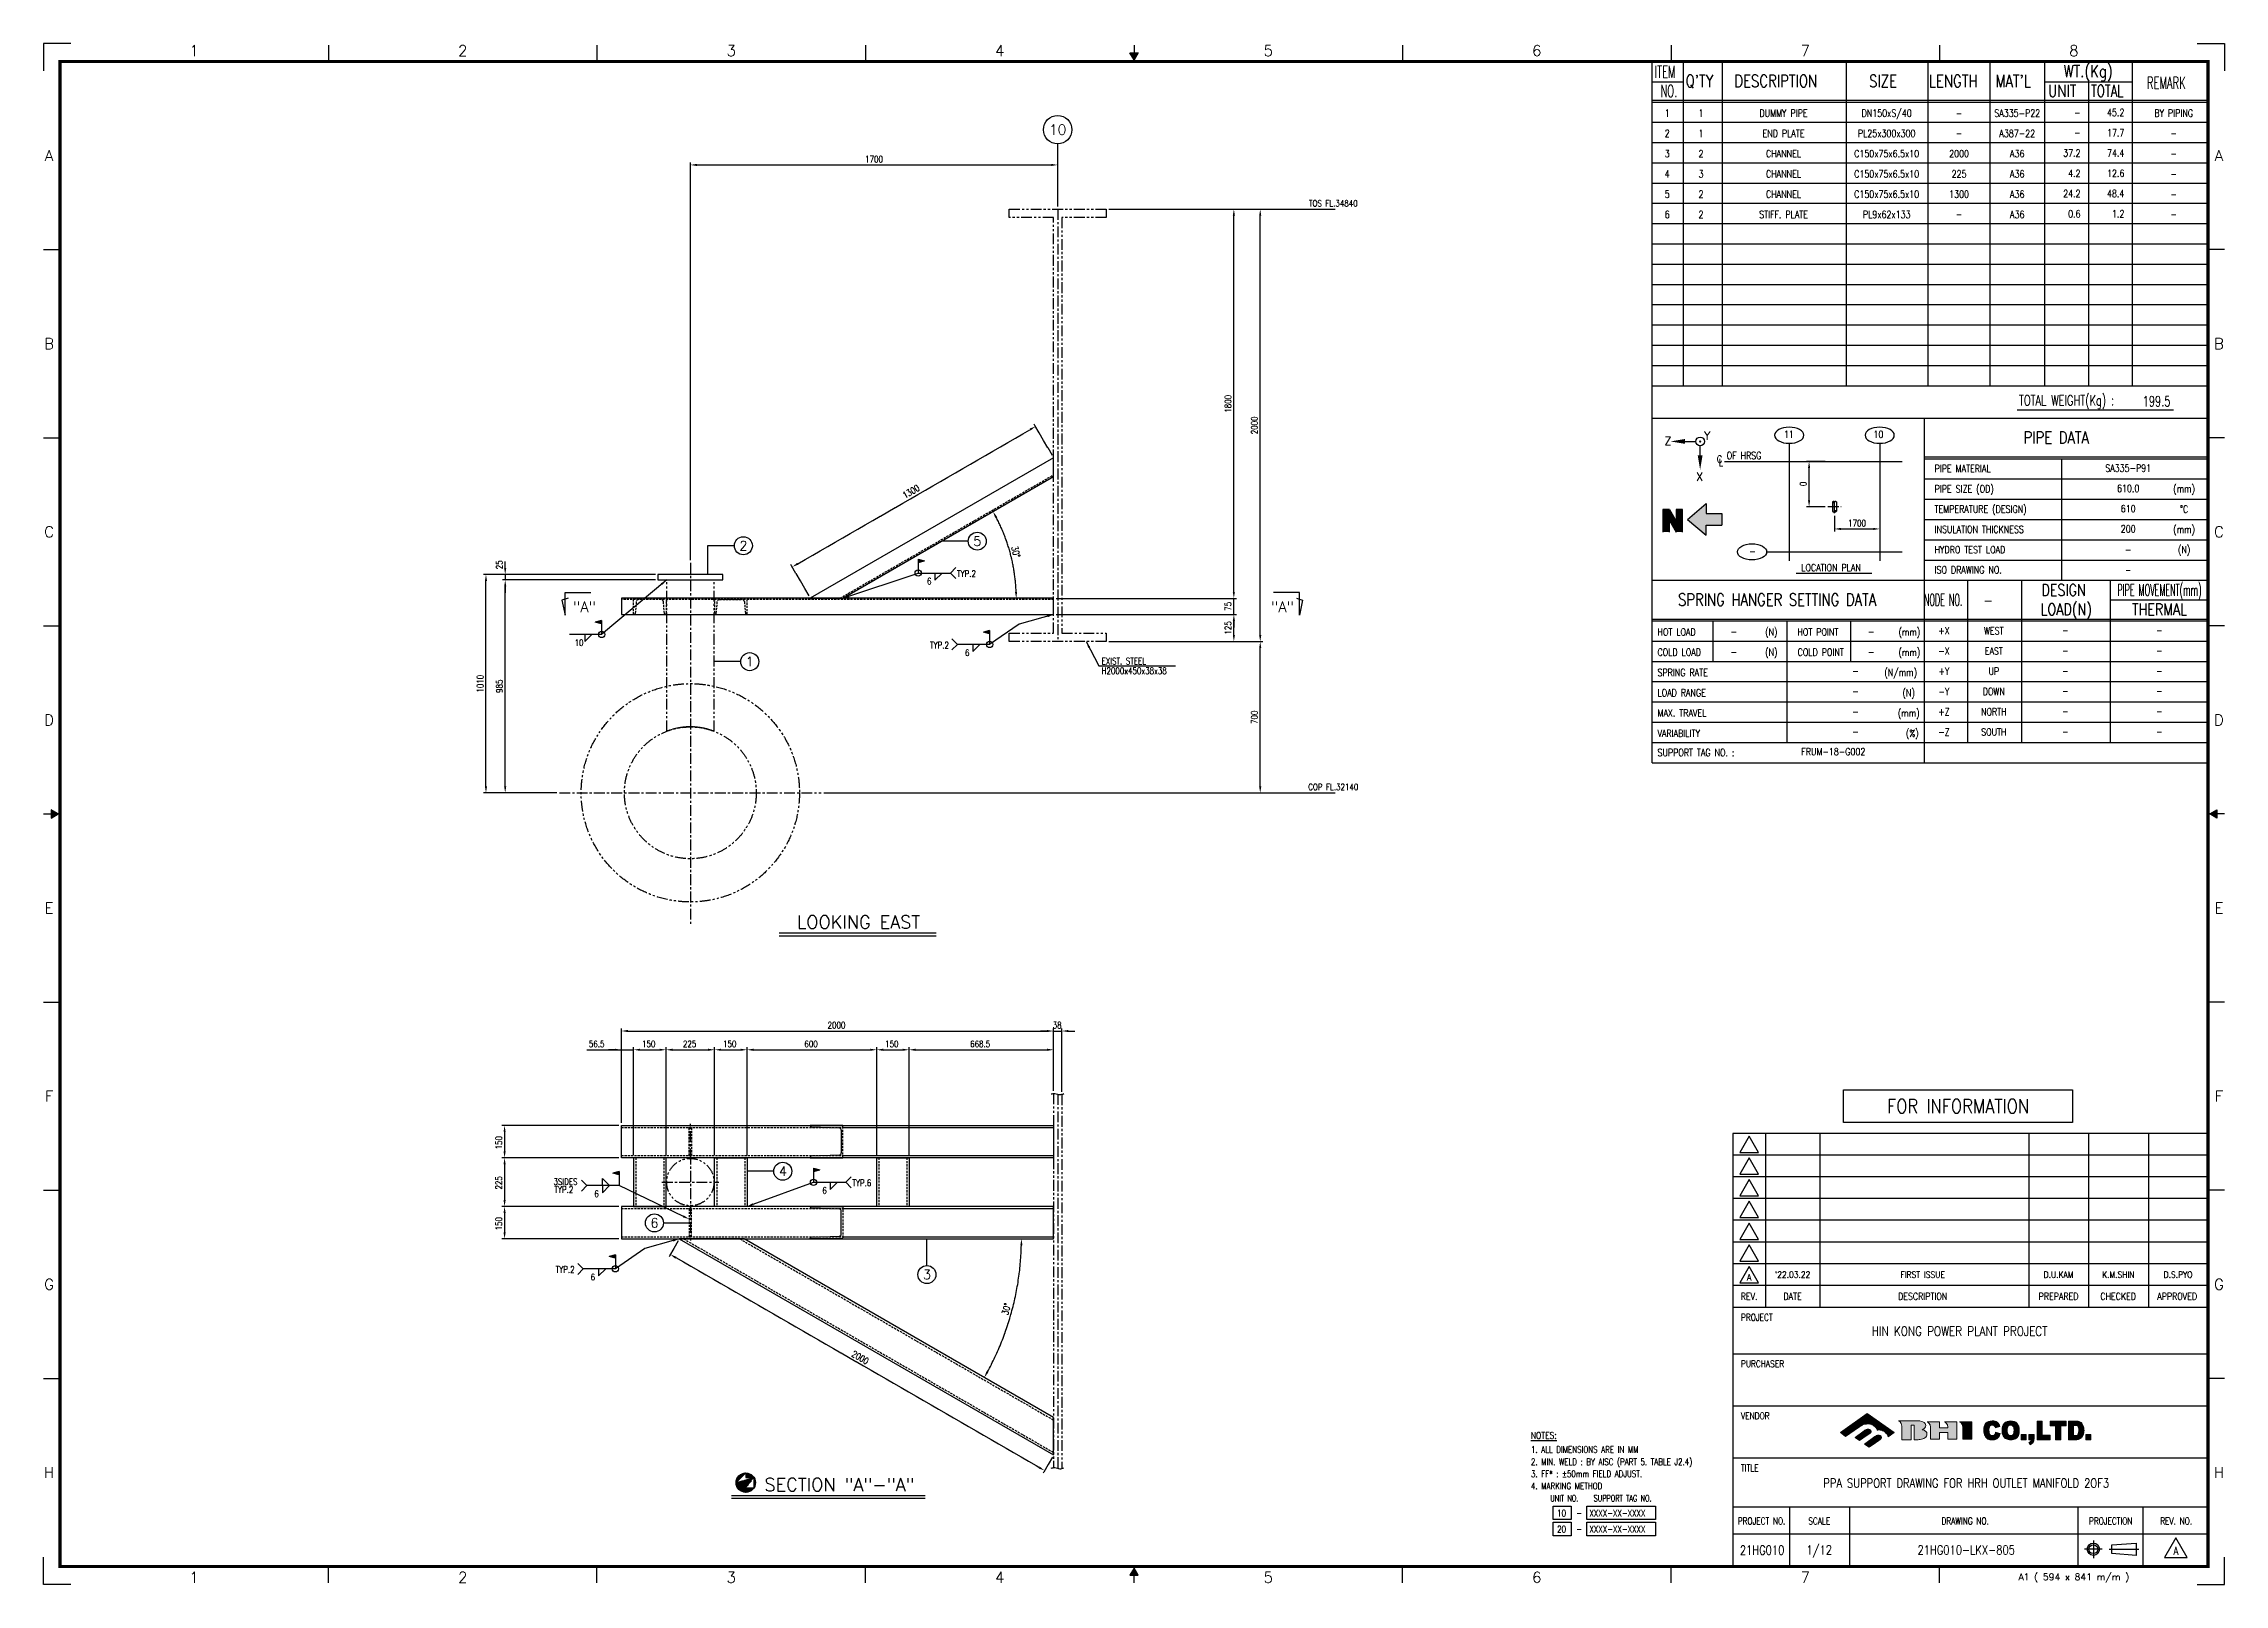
# Model space of a CAD drawing. Extents: x 207869 to 217961, y 149615 to 156743.
import ezdxf
from ezdxf.enums import TextEntityAlignment as Align

# ---------------------------------------------------------------- set-up
doc = ezdxf.new("R2010")
doc.units = 0
doc.header["$LTSCALE"] = 40
doc.header["$MEASUREMENT"] = 0
for name, pattern in [('CENTER', [2, 1.25, -0.25, 0.25, -0.25]), ('CONT', [1, 1, 0]), ('HIDDEN', [0.375, 0.25, -0.125]), ('PHANTOM', [2.5, 1.25, -0.25, 0.25, -0.25, 0.25, -0.25])]:
    doc.linetypes.add(name, pattern=pattern)
doc.layers.get('0').update_dxf_attribs({"linetype": 'CONTINUOUS'})
doc.layers.get('Defpoints').update_dxf_attribs({"linetype": 'CONTINUOUS'})
doc.layers.add('02SCHRIF', color=2, linetype='CONTINUOUS', lineweight=25)
for name, color, linetype in [('1', 1, 'CENTER'), ('2', 2, 'HIDDEN'), ('3', 3, 'CONTINUOUS'), ('4', 4, 'CONTINUOUS'), ('6', 6, 'PHANTOM'), ('doro', 4, 'CONTINUOUS'), ('Layer 1', 7, 'CONTINUOUS'), ('TEXT', 2, 'CONTINUOUS'), ('Title Block', 7, 'CONTINUOUS'), ('TITLE_BLOCK', 3, 'CONTINUOUS')]:
    doc.layers.add(name, color=color, linetype=linetype)
doc.styles.add('ROMANC', font='romanc.shx', dxfattribs={"bigfont": 'whgtxt.shx'})
doc.styles.add('ROMAND', font='romand.shx', dxfattribs={"width": 0.85, "height": 480, "bigfont": 'whgtxt.shx'})
doc.styles.add('ROMANS', font='romans.shx', dxfattribs={"width": 0.8, "bigfont": 'whgtxt.shx'})
doc.styles.add('ROMANT', font='romant.shx', dxfattribs={"width": 0.9, "height": 125, "bigfont": 'whgtxt.shx'})
doc.styles.add('S', font='simplex.shx')
doc.styles.get("Standard").update_dxf_attribs({"font": 'ROMANT', "bigfont": 'WHGTXT'})
doc.dimstyles.new('Scale 12', dxfattribs={"dimscale": 12, "dimtxt": 2.5, "dimasz": 2.5, "dimexe": 1, "dimexo": 1, "dimgap": 1, "dimtad": 1, "dimdec": 1, "dimzin": 9, "dimdsep": 46, "dimtxsty": 'ROMANS', "dimcen": 0, "dimclrd": 4, "dimclre": 4, "dimclrt": 2, "dimazin": 2, "dimtfac": 1, "dimtdec": 1, "dimtix": 1, "dimtmove": 1, "dimatfit": 0, "dimfxl": 1, "dimtolj": 1, "dimtzin": 0, "dimlwd": -1, "dimarcsym": 0})
doc.dimstyles.get("Standard").update_dxf_attribs({"dimtxt": 0.18, "dimasz": 0.18, "dimexe": 0.18, "dimexo": 0.0625, "dimgap": 0.09, "dimtad": 0, "dimtih": 1, "dimtoh": 1, "dimdec": 4, "dimzin": 0, "dimdsep": 46, "dimtxsty": 'STANDARD', "dimcen": 0.09, "dimadec": 0, "dimazin": 0, "dimtfac": 1, "dimtdec": 4, "dimtofl": 0, "dimtmove": 0, "dimatfit": 3, "dimfxl": 1, "dimtolj": 1, "dimtzin": 0, "dimarcsym": 0})
doc.dimstyles.new('더존기술_12', dxfattribs={"dimscale": 40, "dimtxt": 2.5, "dimasz": 2.5, "dimexe": 1, "dimexo": 1, "dimgap": 1, "dimtad": 1, "dimdec": 4, "dimlfac": 0.03937, "dimdsep": 46, "dimlunit": 4, "dimtxsty": 'ROMANS', "dimcen": 1.5, "dimclrd": 4, "dimclre": 4, "dimclrt": 2, "dimazin": 3, "dimtfac": 1, "dimtdec": 4, "dimtix": 1, "dimtmove": 1, "dimatfit": 0, "dimfxl": 1, "dimfrac": 1, "dimtolj": 1, "dimlwe": -1, "dimarcsym": 0})

msp = doc.modelspace()

# ---------------------------------------------------------------- texts
at = {"color": 2, "style": 'ROMANS', "width": 0.8}
for s, p in [('H2000x450x38x38', (212764.77381, 153841.95193)), ('EXIST. STEEL', (212765.07844, 153886.681))]:
    msp.add_text(s, height=30, dxfattribs=at).set_placement(p, align=Align.MIDDLE_LEFT)
at = {"color": 0, "style": 'ROMAND', "width": 0.85}
msp.add_text('FOR INFORMATION', height=65, dxfattribs=at).set_placement((216728.51623, 151795.07015), align=Align.CENTER)
at = {"color": 2, "style": 'ROMANS', "width": 0.8}
for s, p in [('3SIDES', (210228.71563, 151463.51295)), ('TYP.6', (211611.7859, 151457.78193)), ('TYP.2', (210232.39555, 151427.06307)), ('TYP.2', (210238.79069, 151057.26116))]:
    msp.add_text(s, height=30, dxfattribs=at).set_placement(p)
for p in [(210428.08993, 151407.15482), (211483.04371, 151422.62272), (210410.52785, 151022.10195)]:
    msp.add_text('6', height=30, dxfattribs=at).set_placement(p, align=Align.CENTER)
at = {"layer": '2', "style": 'ROMANT'}
msp.add_text('10', height=47.04, dxfattribs=at).set_placement((212561.74825, 156345.1042), align=Align.MIDDLE_CENTER)
at = {"layer": '2', "style": 'ROMANS', "width": 0.85}
for s, p in [('A', (215761.51352, 151035.65434)), ("'22.03.22", (215962.59945, 151048.22221)), ('FIRST ISSUE', (216564.72696, 151048.22221)), ('D.U.KAM', (217193.53852, 151048.22221)), ('K.M.SHIN', (217470.03167, 151048.22221)), ('D.S.PYO', (217746.52482, 151048.22221))]:
    msp.add_text(s, height=30, dxfattribs=at).set_placement(p, align=Align.MIDDLE)
at = {"layer": '2', "style": 'ROMANC', "width": 0.8}
msp.add_text('%%UNOTES:', height=32.164103, dxfattribs=at).set_placement((214751.10613, 150288.10098))
at = {"layer": '2', "style": 'ROMANS', "width": 0.8}
msp.add_text('A', height=36, dxfattribs=at).set_placement((217736.59858, 149752.70247), align=Align.CENTER)
at = {"layer": '3', "linetype": 'Continuous', "style": 'ROMANS', "width": 0.8}
for s, p in [('PPA SUPPORT DRAWING FOR HRH OUTLET MANIFOLD 2OF3', (216766.0756, 150062.85342)), ('1/12', (216085.86227, 149753.62836)), ('21HG010-LKX-805', (216766.0756, 149753.5385))]:
    msp.add_text(s, height=42, dxfattribs=at).set_placement(p, align=Align.CENTER)
at = {"layer": '4', "color": 2, "style": 'ROMANS', "width": 0.8}
for s, p in [('2000', (211497.03397, 152187.35208)), ('38', (212538.89111, 152187.35208)), ('56.5', (210392.0532, 152100.52466)), ('150', (210638.24825, 152100.52466)), ('225', (210827.46254, 152100.52466)), ('150', (211013.24825, 152100.52466)), ('600', (211389.39111, 152100.52466)), ('150', (211763.24825, 152100.52466)), ('668.5', (212156.49825, 152100.52466))]:
    msp.add_text(s, height=30, dxfattribs=at).set_placement(p)
for s, p in [('150', (209990.12722, 151627.94411)), ('225', (209990.12722, 151442.15839)), ('150', (209990.12722, 151252.94411))]:
    msp.add_text(s, height=30, rotation=90, dxfattribs=at).set_placement(p)
at = {"layer": '4', "style": 'ROMANS'}
for s, width, p in [('2. MIN. WELD : BY AISC (PART 5. TABLE J2.4)', 0.8, (214751.69251, 150167.3413)), ('1. ALL DIMENSIONS ARE IN MM', 0.8, (214751.69251, 150224.18202)), ('1. ALL DIMENSIONS ARE IN MM', 0.8, (214751.69251, 150224.18202)), ('3. FF* : %%P50mm FIELD ADJUST.', 0.8, (214751.69251, 150111.88693)), ('4. MARKING METHOD ', 0.8, (214751.69251, 150055.39165)), ('UNIT NO.', 0.6, (214841.08191, 149998.76901)), ('SUPPORT TAG NO.', 0.6, (215042.10958, 149998.76901)), ('20', 0.8, (214873.06125, 149856.00802)), ('10', 0.8, (214873.06125, 149930.10703)), ('-', 0.8, (214962.10107, 149930.10703)), ('-', 0.8, (214962.10107, 149856.00802)), ('XXXX-XX-XXXX', 0.8, (215022.40983, 149930.10703)), ('XXXX-XX-XXXX', 0.8, (215022.40983, 149856.00802))]:
    msp.add_text(s, height=30, dxfattribs=dict(at, width=width)).set_placement(p)
at = {"layer": 'TEXT'}
for s, height, width, p in [('ITEM', 56.183115, 0.6, (215324.14232, 156584.68153)), ('NO.', 56.183115, 0.6, (215351.09532, 156495.99406)), ("Q'TY", 56.183115, 0.8, (215467.72673, 156542.54669)), ('DESCRIPTION', 56.1831153, 0.8, (215693.02706, 156542.50297)), ('SIZE', 56.183115, 0.8, (216316.67559, 156542.12107)), ('LENGTH', 56.183115, 0.8, (216593.37804, 156542.12107)), ("MAT'L", 56.183115, 0.8, (216901.20233, 156542.28222)), ('UNIT', 56.183115, 0.8, (217144.97409, 156497.04815)), ('TOTAL', 56.183115, 0.7, (217343.4859, 156496.55061)), ('REMARK', 56.183115, 0.6, (217602.74948, 156533.75776))]:
    msp.add_text(s, height=height, dxfattribs=dict(at, width=width)).set_placement(p)
for s, height, style, width, p in [('WT.(Kg)', 56.183115, 'S', 0.8, (217216.49162, 156587.75259)), ('PIPE DATA', 55.8, 'ROMANS', 0.8, (217031.92286, 154893.12188)), ('LOCATION PLAN', 33.48, 'ROMANS', 0.8, (216002.85901, 154302.18005)), ('SPRING HANGER SETTING DATA', 55.8, 'ROMANS', 0.8, (215432.69311, 154143.08953)), ('NODE NO.', 54, 'ROMANS', 0.5, (216570.7213, 154143.08953))]:
    msp.add_text(s, height=height, dxfattribs=dict(at, style=style, width=width)).set_placement(p)
at = {"layer": 'TEXT', "style": 'ROMANS'}
for s, height, width, p in [('1', 33.48, 0.8, (215382.55898, 156421.6007)), ('1', 33.48, 0.8, (215539.06644, 156421.6007)), ('DUMMY PIPE', 33.48, 0.8, (215920.8758, 156421.6007)), ('DN150xS/40', 33.48, 0.8, (216398.1361, 156421.6007)), ('SA335-P22', 33.48, 0.8, (217002.40168, 156421.6007)), ('BY PIPING', 33.48, 0.8, (217726.3849, 156421.6007)), ('2', 33.48, 0.8, (215382.55898, 156327.8701)), ('1', 33.48, 0.8, (215539.06644, 156327.8701)), ('END PLATE', 33.48, 0.8, (215920.8758, 156327.8701)), ('PL25x300x300', 33.48, 0.8, (216398.1361, 156327.8701)), ('-', 33.48, 0.8, (216733.05072, 156421.6007)), ('-', 33.48, 0.8, (216733.05072, 156327.8701)), ('A387-22', 33.48, 0.8, (217002.40168, 156327.8701)), ('-', 33.48, 0.8, (217726.3849, 156327.8701)), ('3', 33.48, 0.8, (215382.55898, 156234.13949)), ('2', 33.48, 0.8, (215539.06644, 156234.13949)), ('CHANNEL', 33.48, 0.8, (215920.8758, 156234.13949)), ('C150x75x6.5x10', 33.48, 0.8, (216398.1361, 156234.13949)), ('2000', 33.48, 0.8, (216733.05072, 156234.13949)), ('A36', 33.48, 0.8, (217002.40168, 156234.13949)), ('-', 33.48, 0.8, (217726.3849, 156234.13949)), ('4', 33.48, 0.8, (215382.55898, 156140.40888)), ('3', 33.48, 0.8, (215539.06644, 156140.40888)), ('CHANNEL', 33.48, 0.8, (215920.8758, 156140.40888)), ('C150x75x6.5x10', 33.48, 0.8, (216398.1361, 156140.40888)), ('225', 33.48, 0.8, (216733.05072, 156140.40888)), ('A36', 33.48, 0.8, (217002.40168, 156140.40888)), ('-', 33.48, 0.8, (217726.3849, 156140.40888)), ('5', 33.48, 0.8, (215382.55898, 156046.67827)), ('2', 33.48, 0.8, (215539.06644, 156046.67827)), ('CHANNEL', 33.48, 0.8, (215920.8758, 156046.67827)), ('C150x75x6.5x10', 33.48, 0.8, (216398.1361, 156046.67827)), ('1300', 33.48, 0.8, (216733.05072, 156046.67827)), ('A36', 33.48, 0.8, (217002.40168, 156046.67827)), ('-', 33.48, 0.8, (217726.3849, 156046.67827)), ('6', 33.48, 0.8, (215382.55898, 155952.94767)), ('2', 33.48, 0.8, (215539.06644, 155952.94767)), ('STIFF. PLATE', 33.48, 0.8, (215920.8758, 155952.94767)), ('PL9x62x133', 33.48, 0.8, (216398.1361, 155952.94767)), ('-', 33.48, 0.8, (216733.05072, 155952.94767)), ('A36', 33.48, 0.8, (217002.40168, 155952.94767)), ('-', 33.48, 0.8, (217726.3849, 155952.94767)), ('DESIGN', 54, 0.8, (217216.87214, 154215.59773)), ('PIPE MOVEMENT(mm)', 54, 0.5, (217660.6579, 154215.59773)), ('LOAD(N)', 54, 0.8, (217228.89157, 154126.00525)), ('THERMAL', 54, 0.8, (217660.6579, 154126.00525)), ('-', 33.48, 0.8, (217224.53865, 154029.26312)), ('-', 33.48, 0.8, (217659.58853, 154029.26312)), ('-', 33.48, 0.8, (217224.53865, 153935.45216)), ('-', 33.48, 0.8, (217659.58853, 153935.45216)), ('-', 33.48, 0.8, (216253.63265, 153840.82357)), ('-', 33.48, 0.8, (217224.53865, 153841.70816)), ('-', 33.48, 0.8, (217659.58853, 153841.70816)), ('-', 33.48, 0.8, (216253.63265, 153747.07957)), ('-', 33.48, 0.8, (217224.53865, 153747.97755)), ('-', 33.48, 0.8, (217659.58853, 153747.97755)), ('-', 33.48, 0.8, (216253.63265, 153653.34896)), ('-', 33.48, 0.8, (217224.53865, 153654.24694)), ('-', 33.48, 0.8, (217659.58853, 153654.24694)), ('-', 33.48, 0.8, (216253.63265, 153559.61836)), ('-', 33.48, 0.8, (217224.53865, 153560.51633)), ('-', 33.48, 0.8, (217659.58853, 153560.51633))]:
    msp.add_text(s, height=height, dxfattribs=dict(at, width=width)).set_placement(p, align=Align.MIDDLE_CENTER)
at = {"layer": 'TEXT', "style": 'ROMANS', "width": 0.8}
for s, p in [('45.2', (217498.16286, 156424.48594)), ('-', (217295.14655, 156424.48594)), ('-', (217295.14655, 156330.75533)), ('17.7', (217498.16286, 156330.75533)), ('37.2', (217295.14655, 156237.02473)), ('74.4', (217498.16286, 156237.02473)), ('4.2', (217295.14655, 156143.29412)), ('12.6', (217498.16286, 156143.29412)), ('24.2', (217295.14655, 156049.56351)), ('48.4', (217498.16286, 156049.56351)), ('0.6', (217295.14655, 155955.8329)), ('1.2', (217498.16286, 155955.8329))]:
    msp.add_text(s, height=33.48, dxfattribs=at).set_placement(p, align=Align.MIDDLE_RIGHT)
at = {"layer": 'TEXT', "width": 0.7}
msp.add_text('199.5', height=47.753194, dxfattribs=at).set_placement((217646.93374, 155064.97945), align=Align.CENTER)
at = {"layer": 'TEXT', "style": 'ROMANS', "width": 0.8}
for s, height, p in [('11', 33.48, (215922.69069, 154952.36424)), ('10', 33.48, (216336.77411, 154952.36424)), ('C', 33.48, (215612.30287, 154837.93262)), ('L', 33.48, (215621.09765, 154821.70898)), ('OF HRSG', 33.48, (215657.63002, 154854.30381)), ('PIPE MATERIAL', 33.48, (216619.78152, 154794.03054)), ('TEMPERATURE (DESIGN)', 33.48, (216619.78152, 154606.47558)), ('PIPE SIZE (OD)', 33.48, (216619.78152, 154700.21958)), ('INSULATION THICKNESS', 33.48, (216619.78152, 154512.74497)), ('HYDRO TEST LOAD', 33.48, (216619.78152, 154419.01437)), ('-', 33.48, (215762.23554, 154410.64915)), ('ISO DRAWING NO.', 33.48, (216619.78152, 154325.28376)), ('-', 50.22, (216844.97079, 154193.30952)), ('HOT LOAD', 33.48, (215337.51374, 154038.1882)), ('-', 33.48, (215675.92947, 154039.04259)), ('-', 33.48, (216311.63315, 154039.04259)), ('COLD LOAD', 33.48, (215337.51374, 153944.37724)), ('-', 33.48, (215675.92947, 153945.31198)), ('-', 33.48, (216311.63315, 153945.31198)), ('SPRING RATE', 33.48, (215337.51374, 153850.63324)), ('LOAD RANGE', 33.48, (215337.51374, 153756.90263)), ('MAX. TRAVEL', 33.48, (215337.51374, 153663.17203)), ('VARIABILITY', 33.48, (215337.51374, 153569.44142)), ('SUPPORT TAG NO. :', 33.48, (215337.51374, 153480.21081))]:
    msp.add_text(s, height=height, dxfattribs=at).set_placement(p, align=Align.TOP_LEFT)
at = {"layer": 'TEXT', "style": 'ROMANS'}
for s, width, p in [('SA335-P91', 0.8, (217515.77771, 154779.4294)), ('610.0', 0.8, (217515.77771, 154685.61844)), ('200', 0.8, (217515.77771, 154498.14384)), ('610', 0.8, (217515.77771, 154591.87444)), ('-', 0.8, (217515.77771, 154402.0218)), ('-', 0.7, (217515.77771, 154308.29119))]:
    msp.add_text(s, height=33.48, dxfattribs=dict(at, width=width)).set_placement(p, align=Align.MIDDLE)
at = {"layer": 'TEXT', "style": 'ROMANS', "width": 0.8}
for s, p in [('(mm)', (217774.63642, 154666.73958)), ('(mm)', (217774.63642, 154479.26497)), ('%%dC', (217774.63642, 154572.92862)), ('(N)', (217774.63662, 154385.53441)), ('(N)', (215864.37089, 154004.7082)), ('HOT POINT', (216079.80584, 154004.62785)), ('(mm)', (216503.22905, 154004.62785)), ('+X', (216663.03417, 154010.51819)), ('WEST', (216893.87019, 154010.43784)), ('(N)', (215864.37089, 153910.97759)), ('COLD POINT', (216092.92479, 153910.89724)), ('(mm)', (216503.22905, 153910.89724)), ('-X', (216663.03417, 153916.70723)), ('EAST', (216893.87019, 153916.78758)), ('(N/mm)', (216463.03221, 153817.15324)), ('+Y', (216663.03417, 153823.05697)), ('UP', (216893.87019, 153822.96323)), ('(N)', (216500.07457, 153723.42263)), ('-Y', (216663.03417, 153729.24601)), ('DOWN', (216893.87019, 153729.23262)), ('(mm)', (216500.07457, 153629.69203)), ('+Z', (216663.03417, 153635.50201)), ('NORTH', (216893.87019, 153635.59576)), ('(%%%)', (216516.46149, 153535.96142)), ('-Z', (216663.03417, 153541.69105)), ('SOUTH', (216893.87019, 153541.7848)), ('FRUM-18-G002', (216151.21791, 153450.99931))]:
    msp.add_text(s, height=33.48, dxfattribs=at).set_placement(p, align=Align.CENTER)
at = {"layer": 'TEXT', "color": 2}
for s, p in [('1', (211136.73415, 153862.70077)), ('4', (211289.73415, 151505.16652)), ('6', (210695.75465, 151266.27561)), ('3', (211956.65126, 151027.33767))]:
    msp.add_text(s, height=43.2, dxfattribs=at).set_placement(p, align=Align.CENTER)
at = {"layer": 'TEXT', "style": 'ROMANS'}
msp.add_text('LOOKING EAST', height=60, dxfattribs=at).set_placement((211639.78025, 152649.49163), align=Align.CENTER)
at = {"layer": 'TITLE_BLOCK', "color": 7, "width": 0.7}
msp.add_text('TOTAL WEIGHT(Kg) :', height=47.5844544, dxfattribs=at).set_placement((217009.85456, 155069.24569))
at = {"layer": 'TITLE_BLOCK', "color": 7, "style": 'ROMANS'}
for s, p in [('Z', (215369.12109, 154885.45179)), ('Y', (215553.14592, 154909.88903)), ('X', (215516.60384, 154720.47605))]:
    msp.add_text(s, height=38.49563, dxfattribs=at).set_placement(p)

# ---------------------------------------------------------------- blocks, each defined once
blk = doc.blocks.new('block 32')
at = {"layer": 'Layer 1', "true_color": 0x004081}
h = blk.add_hatch(color=156, dxfattribs=at)
h.dxf.hatch_style = 2
edge = h.paths.add_edge_path()
edge.add_spline(control_points=[(7.13, 6.58), (7.13, 6.58), (7.13, 6.58), (7.13, 6.64), (7.11, 6.68), (7.06, 6.72), (7.02, 6.76), (6.96, 6.79), (6.89, 6.8), (7.01, 6.86), (7.07, 6.92), (7.07, 7.01), (7.07, 7.09), (7.02, 7.16), (6.92, 7.2), (6.83, 7.24), (6.71, 7.26), (6.53, 7.26), (6.53, 7.26), (6.07, 7.26), (6.07, 7.26), (6.07, 7.26), (6.07, 7.26), (6.07, 7.26), (6.07, 7.26), (5.67, 7.26), (5.67, 7.26), (5.67, 7.26), (5.84, 7.19), (5.84, 6.98), (5.84, 6.98), (5.84, 6.98), (5.84, 6.98), (5.84, 6.98), (5.84, 6.29), (5.84, 6.29), (5.84, 6.29), (6.33, 6.29), (6.33, 6.29), (6.33, 6.29), (6.33, 7.03), (6.33, 7.03), (6.33, 7.03), (6.48, 7.03), (6.48, 7.03), (6.48, 7.03), (6.48, 6.29), (6.48, 6.29), (6.48, 6.29), (6.55, 6.29), (6.55, 6.29), (6.66, 6.29), (6.73, 6.29), (6.78, 6.3), (6.82, 6.31), (6.87, 6.32), (6.91, 6.33), (6.96, 6.35), (6.99, 6.36), (7.02, 6.38), (7.05, 6.4), (7.08, 6.43), (7.1, 6.47), (7.12, 6.5), (7.13, 6.54), (7.13, 6.58)], knot_values=[0, 0, 0, 0, 0.0001, 0.0002, 1, 1, 1, 2, 2, 2, 3, 3, 3, 4, 4, 4, 5, 5, 5, 6, 6, 6, 7, 7, 7, 8, 8, 8, 9, 9, 9, 10, 10, 10, 11, 11, 11, 12, 12, 12, 13, 13, 13, 14, 14, 14, 15, 15, 15, 16, 16, 16, 17, 17, 17, 18, 18, 18, 19, 19, 19, 20, 20, 20, 21, 21, 21, 21], degree=3, periodic=0)
h = blk.add_hatch(color=156, dxfattribs=at)
h.dxf.hatch_style = 2
edge = h.paths.add_edge_path()
edge.add_spline(control_points=[(7.77, 6.66), (7.77, 6.66), (7.77, 6.66), (7.77, 6.66), (8.2, 6.66), (8.2, 6.66), (8.2, 6.66), (8.2, 6.32), (8.2, 6.32), (8.2, 6.32), (8.66, 6.32), (8.66, 6.32), (8.66, 6.32), (8.66, 7.2), (8.66, 7.2), (8.66, 7.2), (8.42, 7.2), (8.42, 7.2), (8.42, 7.2), (8.43, 7.2), (8.43, 7.2), (8.43, 7.2), (8.03, 7.2), (8.03, 7.2), (8.03, 7.2), (8.2, 7.13), (8.2, 6.93), (8.2, 6.93), (8.2, 6.93), (8.2, 6.93), (8.2, 6.93), (8.2, 6.9), (8.2, 6.9), (8.2, 6.9), (7.77, 6.9), (7.77, 6.9), (7.77, 6.9), (7.77, 7.2), (7.77, 7.2), (7.77, 7.2), (7.54, 7.2), (7.54, 7.2), (7.54, 7.2), (7.54, 7.2), (7.54, 7.2), (7.54, 7.2), (7.14, 7.2), (7.14, 7.2), (7.14, 7.2), (7.31, 7.13), (7.31, 6.93), (7.31, 6.93), (7.31, 6.93), (7.31, 6.93), (7.31, 6.93), (7.31, 6.32), (7.31, 6.32), (7.31, 6.32), (7.77, 6.32), (7.77, 6.32), (7.77, 6.32), (7.77, 6.66), (7.77, 6.66)], knot_values=[0, 0, 0, 0, 0.0001, 0.0002, 1, 1, 1, 2, 2, 2, 3, 3, 3, 4, 4, 4, 5, 5, 5, 6, 6, 6, 7, 7, 7, 8, 8, 8, 9, 9, 9, 10, 10, 10, 11, 11, 11, 12, 12, 12, 13, 13, 13, 14, 14, 14, 15, 15, 15, 16, 16, 16, 17, 17, 17, 18, 18, 18, 19, 19, 19, 20, 20, 20, 20], degree=3, periodic=0)
h = blk.add_hatch(color=156, dxfattribs=at)
h.dxf.hatch_style = 2
edge = h.paths.add_edge_path()
edge.add_spline(control_points=[(9.42, 7.2), (9.42, 7.2), (9.42, 7.2), (9.42, 7.2), (9.19, 7.2), (9.19, 7.2), (9.19, 7.2), (9.19, 7.2), (9.19, 7.2), (9.19, 7.2), (8.79, 7.2), (8.79, 7.2), (8.79, 7.2), (8.95, 7.14), (8.96, 6.94), (8.96, 6.94), (8.96, 6.32), (8.96, 6.32), (8.96, 6.32), (9.42, 6.32), (9.42, 6.32), (9.42, 6.32), (9.42, 7.2), (9.42, 7.2)], knot_values=[0, 0, 0, 0, 0.0001, 0.0002, 1, 1, 1, 2, 2, 2, 3, 3, 3, 4, 4, 4, 5, 5, 5, 6, 6, 6, 7, 7, 7, 7], degree=3, periodic=0)
at = {"layer": 'Layer 1', "lineweight": 0}
for points, knots in [([(7.06, 6.72), (7.02, 6.76), (6.96, 6.79), (6.89, 6.8), (7.01, 6.86), (7.07, 6.92), (7.07, 7.01), (7.07, 7.09), (7.02, 7.16), (6.92, 7.2), (6.83, 7.24), (6.71, 7.26), (6.53, 7.26), (6.53, 7.26), (6.07, 7.26), (6.07, 7.26), (6.07, 7.26), (6.07, 7.26), (6.07, 7.26), (6.07, 7.26), (5.67, 7.26), (5.67, 7.26), (5.67, 7.26), (5.84, 7.19), (5.84, 6.98), (5.84, 6.98), (5.84, 6.98), (5.84, 6.98), (5.84, 6.98), (5.84, 6.29), (5.84, 6.29), (5.84, 6.29), (6.33, 6.29), (6.33, 6.29), (6.33, 6.29), (6.33, 7.03), (6.33, 7.03), (6.33, 7.03), (6.48, 7.03), (6.48, 7.03), (6.48, 7.03), (6.48, 6.29), (6.48, 6.29), (6.48, 6.29), (6.55, 6.29), (6.55, 6.29), (6.66, 6.29), (6.73, 6.29), (6.78, 6.3), (6.82, 6.31), (6.87, 6.32), (6.91, 6.33), (6.96, 6.35), (6.99, 6.36), (7.02, 6.38), (7.05, 6.4), (7.08, 6.43), (7.1, 6.47), (7.12, 6.5), (7.13, 6.54), (7.13, 6.58), (7.13, 6.64), (7.11, 6.68), (7.06, 6.72)], [0, 0, 0, 0, 1, 1, 1, 2, 2, 2, 3, 3, 3, 4, 4, 4, 5, 5, 5, 6, 6, 6, 7, 7, 7, 8, 8, 8, 9, 9, 9, 10, 10, 10, 11, 11, 11, 12, 12, 12, 13, 13, 13, 14, 14, 14, 15, 15, 15, 16, 16, 16, 17, 17, 17, 18, 18, 18, 19, 19, 19, 20, 20, 20, 21, 21, 21, 21]), ([(8.42, 7.2), (8.42, 7.2), (8.43, 7.2), (8.43, 7.2), (8.43, 7.2), (8.03, 7.2), (8.03, 7.2), (8.03, 7.2), (8.2, 7.13), (8.2, 6.93), (8.2, 6.93), (8.2, 6.93), (8.2, 6.93), (8.2, 6.93), (8.2, 6.9), (8.2, 6.9), (8.2, 6.9), (7.77, 6.9), (7.77, 6.9), (7.77, 6.9), (7.77, 7.2), (7.77, 7.2), (7.77, 7.2), (7.54, 7.2), (7.54, 7.2), (7.54, 7.2), (7.54, 7.2), (7.54, 7.2), (7.54, 7.2), (7.14, 7.2), (7.14, 7.2), (7.14, 7.2), (7.31, 7.13), (7.31, 6.93), (7.31, 6.93), (7.31, 6.93), (7.31, 6.93), (7.31, 6.93), (7.31, 6.32), (7.31, 6.32), (7.31, 6.32), (7.77, 6.32), (7.77, 6.32), (7.77, 6.32), (7.77, 6.66), (7.77, 6.66), (7.77, 6.66), (8.2, 6.66), (8.2, 6.66), (8.2, 6.66), (8.2, 6.32), (8.2, 6.32), (8.2, 6.32), (8.66, 6.32), (8.66, 6.32), (8.66, 6.32), (8.66, 7.2), (8.66, 7.2), (8.66, 7.2), (8.42, 7.2), (8.42, 7.2)], [0, 0, 0, 0, 1, 1, 1, 2, 2, 2, 3, 3, 3, 4, 4, 4, 5, 5, 5, 6, 6, 6, 7, 7, 7, 8, 8, 8, 9, 9, 9, 10, 10, 10, 11, 11, 11, 12, 12, 12, 13, 13, 13, 14, 14, 14, 15, 15, 15, 16, 16, 16, 17, 17, 17, 18, 18, 18, 19, 19, 19, 20, 20, 20, 20]), ([(9.19, 7.2), (9.19, 7.2), (9.19, 7.2), (9.19, 7.2), (9.19, 7.2), (8.79, 7.2), (8.79, 7.2), (8.79, 7.2), (8.95, 7.14), (8.96, 6.94), (8.96, 6.94), (8.96, 6.32), (8.96, 6.32), (8.96, 6.32), (9.42, 6.32), (9.42, 6.32), (9.42, 6.32), (9.42, 7.2), (9.42, 7.2), (9.42, 7.2), (9.19, 7.2), (9.19, 7.2)], [0, 0, 0, 0, 1, 1, 1, 2, 2, 2, 3, 3, 3, 4, 4, 4, 5, 5, 5, 6, 6, 6, 7, 7, 7, 7])]:
    blk.add_open_spline(points, degree=3, knots=knots, dxfattribs=at)
blk = doc.blocks.new('block 34')
at = {"layer": 'Layer 1', "true_color": 0x62b635}
h = blk.add_hatch(color=85, dxfattribs=at)
h.dxf.hatch_style = 2
edge = h.paths.add_edge_path()
edge.add_spline(control_points=[(2.98, 6.46), (2.98, 6.46), (2.98, 6.46), (2.98, 6.46), (3.64, 6.92), (3.64, 6.92), (3.66, 6.93), (3.68, 6.94), (3.69, 6.95), (3.72, 6.97), (3.74, 6.98), (3.77, 7), (3.77, 7), (3.77, 7), (3.77, 7), (3.77, 7), (3.77, 7), (3.79, 7.01), (3.8, 7.02), (3.81, 7.02), (3.82, 7.03), (3.86, 7.05), (3.92, 7.07), (3.99, 7.09), (3.99, 7.09), (3.99, 7.09), (3.99, 7.09), (3.99, 7.09), (4, 7.09), (4.01, 7.09), (4.01, 7.09), (4.01, 7.09), (4.02, 7.09), (4.03, 7.1), (4.05, 7.1), (4.07, 7.1), (4.07, 7.1), (4.07, 7.62), (4.07, 7.62), (4.07, 7.62), (2.71, 6.65), (2.71, 6.65), (2.71, 6.65), (2.98, 6.46), (2.98, 6.46)], knot_values=[0, 0, 0, 0, 0.0001, 0.0002, 1, 1, 1, 2, 2, 2, 3, 3, 3, 4, 4, 4, 5, 5, 5, 6, 6, 6, 7, 7, 7, 8, 8, 8, 9, 9, 9, 10, 10, 10, 11, 11, 11, 12, 12, 12, 13, 13, 13, 14, 14, 14, 14], degree=3, periodic=0)
h = blk.add_hatch(color=85, dxfattribs=at)
h.dxf.hatch_style = 2
edge = h.paths.add_edge_path()
edge.add_spline(control_points=[(3.69, 6.25), (3.69, 6.25), (3.69, 6.25), (3.69, 6.25), (4.07, 6.52), (4.07, 6.52), (4.07, 6.52), (4.07, 6.82), (4.07, 6.82), (4.01, 6.81), (3.95, 6.77), (3.94, 6.76), (3.94, 6.76), (3.93, 6.75), (3.93, 6.75), (3.93, 6.75), (3.47, 6.41), (3.47, 6.41), (3.47, 6.41), (3.69, 6.25), (3.69, 6.25)], knot_values=[0, 0, 0, 0, 0.0001, 0.0002, 1, 1, 1, 2, 2, 2, 3, 3, 3, 4, 4, 4, 5, 5, 5, 6, 6, 6, 6], degree=3, periodic=0)
h = blk.add_hatch(color=85, dxfattribs=at)
h.dxf.hatch_style = 2
edge = h.paths.add_edge_path()
edge.add_spline(control_points=[(4.18, 5.91), (4.18, 5.91), (4.18, 5.91), (4.18, 5.91), (4.5, 6.13), (4.5, 6.13), (4.5, 6.13), (4.5, 6.47), (4.5, 6.47), (4.5, 6.47), (4.5, 6.47), (4.5, 6.47), (4.5, 6.47), (4.47, 6.45), (4.47, 6.45), (4.47, 6.45), (3.95, 6.07), (3.95, 6.07), (3.95, 6.07), (4.18, 5.91), (4.18, 5.91)], knot_values=[0, 0, 0, 0, 0.0001, 0.0002, 1, 1, 1, 2, 2, 2, 3, 3, 3, 4, 4, 4, 5, 5, 5, 6, 6, 6, 6], degree=3, periodic=0)
at = {"layer": 'Layer 1', "lineweight": 0}
for points, knots in [([(3.64, 6.92), (3.66, 6.93), (3.68, 6.94), (3.69, 6.95), (3.72, 6.97), (3.74, 6.98), (3.77, 7), (3.77, 7), (3.77, 7), (3.77, 7), (3.77, 7), (3.77, 7), (3.79, 7.01), (3.8, 7.02), (3.81, 7.02), (3.82, 7.03), (3.86, 7.05), (3.92, 7.07), (3.99, 7.09), (3.99, 7.09), (3.99, 7.09), (3.99, 7.09), (3.99, 7.09), (4, 7.09), (4.01, 7.09), (4.01, 7.09), (4.01, 7.09), (4.02, 7.09), (4.03, 7.1), (4.05, 7.1), (4.07, 7.1), (4.07, 7.1), (4.07, 7.62), (4.07, 7.62), (4.07, 7.62), (2.71, 6.65), (2.71, 6.65), (2.71, 6.65), (2.98, 6.46), (2.98, 6.46), (2.98, 6.46), (3.64, 6.92), (3.64, 6.92)], [0, 0, 0, 0, 1, 1, 1, 2, 2, 2, 3, 3, 3, 4, 4, 4, 5, 5, 5, 6, 6, 6, 7, 7, 7, 8, 8, 8, 9, 9, 9, 10, 10, 10, 11, 11, 11, 12, 12, 12, 13, 13, 13, 14, 14, 14, 14]), ([(4.07, 6.52), (4.07, 6.52), (4.07, 6.82), (4.07, 6.82), (4.01, 6.81), (3.95, 6.77), (3.94, 6.76), (3.94, 6.76), (3.93, 6.75), (3.93, 6.75), (3.93, 6.75), (3.47, 6.41), (3.47, 6.41), (3.47, 6.41), (3.69, 6.25), (3.69, 6.25), (3.69, 6.25), (4.07, 6.52), (4.07, 6.52)], [0, 0, 0, 0, 1, 1, 1, 2, 2, 2, 3, 3, 3, 4, 4, 4, 5, 5, 5, 6, 6, 6, 6]), ([(4.5, 6.13), (4.5, 6.13), (4.5, 6.47), (4.5, 6.47), (4.5, 6.47), (4.5, 6.47), (4.5, 6.47), (4.5, 6.47), (4.47, 6.45), (4.47, 6.45), (4.47, 6.45), (3.95, 6.07), (3.95, 6.07), (3.95, 6.07), (4.18, 5.91), (4.18, 5.91), (4.18, 5.91), (4.5, 6.13), (4.5, 6.13)], [0, 0, 0, 0, 1, 1, 1, 2, 2, 2, 3, 3, 3, 4, 4, 4, 5, 5, 5, 6, 6, 6, 6])]:
    blk.add_open_spline(points, degree=3, knots=knots, dxfattribs=at)
blk = doc.blocks.new('block 33')
at = {"layer": 'Layer 1', "true_color": 0x004081}
h = blk.add_hatch(color=156, dxfattribs=at)
h.dxf.hatch_style = 2
edge = h.paths.add_edge_path()
edge.add_spline(control_points=[(4.74, 6.79), (4.74, 6.79), (4.74, 6.79), (4.75, 6.79), (4.76, 6.78), (4.78, 6.78), (4.78, 6.78), (4.79, 6.78), (4.8, 6.78), (4.81, 6.77), (4.82, 6.77), (4.83, 6.77), (4.83, 6.76), (4.84, 6.76), (4.85, 6.76), (4.86, 6.75), (4.87, 6.75), (4.88, 6.75), (4.92, 6.73), (4.97, 6.7), (5.01, 6.65), (5.04, 6.63), (5.06, 6.6), (5.09, 6.57), (5.1, 6.56), (5.11, 6.55), (5.11, 6.53), (5.11, 6.53), (5.12, 6.53), (5.12, 6.53), (5.12, 6.53), (5.12, 6.53), (5.12, 6.53), (5.13, 6.5), (5.14, 6.47), (5.15, 6.44), (5.15, 6.44), (5.45, 6.65), (5.45, 6.65), (5.45, 6.65), (4.07, 7.62), (4.07, 7.62), (4.07, 7.62), (4.07, 7.1), (4.07, 7.1), (4.12, 7.11), (4.16, 7.11), (4.21, 7.1), (4.21, 7.1), (4.22, 7.1), (4.22, 7.09), (4.23, 7.09), (4.24, 7.09), (4.25, 7.09), (4.26, 7.09), (4.27, 7.08), (4.28, 7.08), (4.28, 7.08), (4.28, 7.08), (4.28, 7.08), (4.3, 7.07), (4.32, 7.06), (4.34, 7.05), (4.4, 7.02), (4.47, 6.97), (4.54, 6.89), (4.56, 6.86), (4.58, 6.82), (4.59, 6.78), (4.61, 6.78), (4.64, 6.79), (4.68, 6.79), (4.69, 6.79), (4.71, 6.79), (4.74, 6.79)], knot_values=[0, 0, 0, 0, 0.0001, 0.0002, 1, 1, 1, 2, 2, 2, 3, 3, 3, 4, 4, 4, 5, 5, 5, 6, 6, 6, 7, 7, 7, 8, 8, 8, 9, 9, 9, 10, 10, 10, 11, 11, 11, 12, 12, 12, 13, 13, 13, 14, 14, 14, 15, 15, 15, 16, 16, 16, 17, 17, 17, 18, 18, 18, 19, 19, 19, 20, 20, 20, 21, 21, 21, 22, 22, 22, 23, 23, 23, 24, 24, 24, 24], degree=3, periodic=0)
h = blk.add_hatch(color=156, dxfattribs=at)
h.dxf.hatch_style = 2
edge = h.paths.add_edge_path()
edge.add_spline(control_points=[(4.21, 6.61), (4.21, 6.61), (4.21, 6.61), (4.21, 6.61), (4.23, 6.63), (4.23, 6.63), (4.24, 6.63), (4.24, 6.64), (4.25, 6.64), (4.25, 6.64), (4.25, 6.64), (4.25, 6.64), (4.28, 6.68), (4.28, 6.72), (4.28, 6.74), (4.28, 6.75), (4.28, 6.75), (4.27, 6.75), (4.25, 6.8), (4.21, 6.82), (4.17, 6.82), (4.14, 6.83), (4.12, 6.83), (4.1, 6.83), (4.09, 6.82), (4.08, 6.82), (4.07, 6.82), (4.07, 6.82), (4.07, 6.52), (4.07, 6.52), (4.07, 6.52), (4.21, 6.61), (4.21, 6.61)], knot_values=[0, 0, 0, 0, 0.0001, 0.0002, 1, 1, 1, 2, 2, 2, 3, 3, 3, 4, 4, 4, 5, 5, 5, 6, 6, 6, 7, 7, 7, 8, 8, 8, 9, 9, 9, 10, 10, 10, 10], degree=3, periodic=0)
h = blk.add_hatch(color=156, dxfattribs=at)
h.dxf.hatch_style = 2
edge = h.paths.add_edge_path()
edge.add_spline(control_points=[(4.56, 6.5), (4.56, 6.5), (4.56, 6.5), (4.54, 6.49), (4.52, 6.48), (4.5, 6.47), (4.5, 6.47), (4.5, 6.13), (4.5, 6.13), (4.5, 6.13), (4.65, 6.24), (4.65, 6.24), (4.65, 6.24), (4.68, 6.26), (4.68, 6.26), (4.68, 6.26), (4.7, 6.27), (4.7, 6.27), (4.7, 6.27), (4.72, 6.28), (4.72, 6.28), (4.77, 6.32), (4.78, 6.35), (4.79, 6.36), (4.81, 6.39), (4.81, 6.43), (4.79, 6.47), (4.77, 6.5), (4.73, 6.52), (4.69, 6.52), (4.69, 6.52), (4.69, 6.52), (4.69, 6.52), (4.69, 6.52), (4.69, 6.52), (4.68, 6.52), (4.68, 6.52), (4.67, 6.52), (4.66, 6.52), (4.62, 6.52), (4.59, 6.51), (4.56, 6.5)], knot_values=[0, 0, 0, 0, 0.0001, 0.0002, 1, 1, 1, 2, 2, 2, 3, 3, 3, 4, 4, 4, 5, 5, 5, 6, 6, 6, 7, 7, 7, 8, 8, 8, 9, 9, 9, 10, 10, 10, 11, 11, 11, 12, 12, 12, 13, 13, 13, 13], degree=3, periodic=0)
at = {"layer": 'Layer 1', "lineweight": 0}
for points, knots in [([(4.07, 7.62), (4.07, 7.62), (4.07, 7.1), (4.07, 7.1), (4.12, 7.11), (4.16, 7.11), (4.21, 7.1), (4.21, 7.1), (4.22, 7.1), (4.22, 7.09), (4.23, 7.09), (4.24, 7.09), (4.25, 7.09), (4.26, 7.09), (4.27, 7.08), (4.28, 7.08), (4.28, 7.08), (4.28, 7.08), (4.28, 7.08), (4.3, 7.07), (4.32, 7.06), (4.34, 7.05), (4.4, 7.02), (4.47, 6.97), (4.54, 6.89), (4.56, 6.86), (4.58, 6.82), (4.59, 6.78), (4.61, 6.78), (4.64, 6.79), (4.68, 6.79), (4.69, 6.79), (4.71, 6.79), (4.74, 6.79), (4.75, 6.79), (4.76, 6.78), (4.78, 6.78), (4.78, 6.78), (4.79, 6.78), (4.8, 6.78), (4.81, 6.77), (4.82, 6.77), (4.83, 6.77), (4.83, 6.76), (4.84, 6.76), (4.85, 6.76), (4.86, 6.75), (4.87, 6.75), (4.88, 6.75), (4.92, 6.73), (4.97, 6.7), (5.01, 6.65), (5.04, 6.63), (5.06, 6.6), (5.09, 6.57), (5.1, 6.56), (5.11, 6.55), (5.11, 6.53), (5.11, 6.53), (5.12, 6.53), (5.12, 6.53), (5.12, 6.53), (5.12, 6.53), (5.12, 6.53), (5.13, 6.5), (5.14, 6.47), (5.15, 6.44), (5.15, 6.44), (5.45, 6.65), (5.45, 6.65), (5.45, 6.65), (4.07, 7.62), (4.07, 7.62)], [0, 0, 0, 0, 1, 1, 1, 2, 2, 2, 3, 3, 3, 4, 4, 4, 5, 5, 5, 6, 6, 6, 7, 7, 7, 8, 8, 8, 9, 9, 9, 10, 10, 10, 11, 11, 11, 12, 12, 12, 13, 13, 13, 14, 14, 14, 15, 15, 15, 16, 16, 16, 17, 17, 17, 18, 18, 18, 19, 19, 19, 20, 20, 20, 21, 21, 21, 22, 22, 22, 23, 23, 23, 24, 24, 24, 24]), ([(4.27, 6.75), (4.25, 6.8), (4.21, 6.82), (4.17, 6.82), (4.14, 6.83), (4.12, 6.83), (4.1, 6.83), (4.09, 6.82), (4.08, 6.82), (4.07, 6.82), (4.07, 6.82), (4.07, 6.52), (4.07, 6.52), (4.07, 6.52), (4.21, 6.61), (4.21, 6.61), (4.21, 6.61), (4.23, 6.63), (4.23, 6.63), (4.24, 6.63), (4.24, 6.64), (4.25, 6.64), (4.25, 6.64), (4.25, 6.64), (4.25, 6.64), (4.28, 6.68), (4.28, 6.72), (4.28, 6.74), (4.28, 6.75), (4.28, 6.75), (4.27, 6.75)], [0, 0, 0, 0, 1, 1, 1, 2, 2, 2, 3, 3, 3, 4, 4, 4, 5, 5, 5, 6, 6, 6, 7, 7, 7, 8, 8, 8, 9, 9, 9, 10, 10, 10, 10]), ([(4.79, 6.36), (4.81, 6.39), (4.81, 6.43), (4.79, 6.47), (4.77, 6.5), (4.73, 6.52), (4.69, 6.52), (4.69, 6.52), (4.69, 6.52), (4.69, 6.52), (4.69, 6.52), (4.69, 6.52), (4.68, 6.52), (4.68, 6.52), (4.67, 6.52), (4.66, 6.52), (4.62, 6.52), (4.59, 6.51), (4.56, 6.5), (4.54, 6.49), (4.52, 6.48), (4.5, 6.47), (4.5, 6.47), (4.5, 6.13), (4.5, 6.13), (4.5, 6.13), (4.65, 6.24), (4.65, 6.24), (4.65, 6.24), (4.68, 6.26), (4.68, 6.26), (4.68, 6.26), (4.7, 6.27), (4.7, 6.27), (4.7, 6.27), (4.72, 6.28), (4.72, 6.28), (4.77, 6.32), (4.78, 6.35), (4.79, 6.36)], [0, 0, 0, 0, 1, 1, 1, 2, 2, 2, 3, 3, 3, 4, 4, 4, 5, 5, 5, 6, 6, 6, 7, 7, 7, 8, 8, 8, 9, 9, 9, 10, 10, 10, 11, 11, 11, 12, 12, 12, 13, 13, 13, 13])]:
    blk.add_open_spline(points, degree=3, knots=knots, dxfattribs=at)
at = {"layer": 'Layer 1'}
blk.add_blockref('block 34', (0, 0), dxfattribs=at)
blk = doc.blocks.new('block 31')
at = {"layer": 'Layer 1'}
for name in ['block 33', 'block 32']:
    blk.add_blockref(name, (0, 0), dxfattribs=at)
blk = doc.blocks.new('A$C12B81D51')
at = {"layer": 'Layer 1', "true_color": 0x004081}
h = blk.add_hatch(color=156, dxfattribs=at)
h.dxf.hatch_style = 2
edge = h.paths.add_edge_path()
edge.add_spline(control_points=[(7.8, 1.12), (7.8, 1.12), (7.8, 1.12), (7.78, 1.13), (7.75, 1.13), (7.69, 1.13), (7.65, 1.1), (7.62, 1.05), (7.59, 1.01), (7.58, 0.94), (7.58, 0.86), (7.58, 0.76), (7.6, 0.68), (7.62, 0.65), (7.65, 0.61), (7.69, 0.59), (7.75, 0.59), (7.8, 0.59), (7.83, 0.6), (7.86, 0.63), (7.89, 0.67), (7.9, 0.71), (7.92, 0.77), (7.92, 0.77), (8.15, 0.69), (8.15, 0.69), (8.13, 0.62), (8.11, 0.56), (8.07, 0.51), (8.04, 0.47), (8, 0.43), (7.95, 0.41), (7.9, 0.38), (7.84, 0.37), (7.76, 0.37), (7.67, 0.37), (7.59, 0.38), (7.53, 0.41), (7.47, 0.44), (7.42, 0.5), (7.38, 0.57), (7.34, 0.65), (7.32, 0.74), (7.32, 0.86), (7.32, 1.01), (7.35, 1.13), (7.43, 1.22), (7.5, 1.3), (7.61, 1.34), (7.75, 1.34), (7.86, 1.34), (7.94, 1.32), (8, 1.27), (8.06, 1.22), (8.11, 1.15), (8.14, 1.05), (8.14, 1.05), (7.91, 0.99), (7.91, 0.99), (7.9, 1.02), (7.89, 1.04), (7.88, 1.06), (7.86, 1.08), (7.85, 1.1), (7.83, 1.11), (7.8, 1.12)], knot_values=[0, 0, 0, 0, 0.0001, 0.0002, 1, 1, 1, 2, 2, 2, 3, 3, 3, 4, 4, 4, 5, 5, 5, 6, 6, 6, 7, 7, 7, 8, 8, 8, 9, 9, 9, 10, 10, 10, 11, 11, 11, 12, 12, 12, 13, 13, 13, 14, 14, 14, 15, 15, 15, 16, 16, 16, 17, 17, 17, 18, 18, 18, 19, 19, 19, 20, 20, 20, 21, 21, 21, 21], degree=3, periodic=0)
h = blk.add_hatch(color=156, dxfattribs=at)
h.dxf.hatch_style = 2
edge = h.paths.add_edge_path()
edge.add_spline(control_points=[(8.51, 0.95), (8.51, 0.95), (8.51, 0.95), (8.53, 1.02), (8.56, 1.06), (8.59, 1.1), (8.63, 1.12), (8.69, 1.12), (8.74, 1.12), (8.78, 1.1), (8.82, 1.06), (8.85, 1.02), (8.86, 0.96), (8.86, 0.87), (8.86, 0.76), (8.85, 0.69), (8.82, 0.65), (8.79, 0.61), (8.74, 0.59), (8.69, 0.59), (8.63, 0.59), (8.59, 0.61), (8.56, 0.65), (8.53, 0.69), (8.51, 0.76), (8.51, 0.85), (8.51, 0.95)], knot_values=[0, 0, 0, 0, 0.0001, 0.0002, 1, 1, 1, 2, 2, 2, 3, 3, 3, 4, 4, 4, 5, 5, 5, 6, 6, 6, 7, 7, 7, 8, 8, 8, 8], degree=3, periodic=0)
edge = h.paths.add_edge_path()
edge.add_spline(control_points=[(8.52, 0.39), (8.52, 0.39), (8.52, 0.39), (8.6, 0.37), (8.7, 0.37), (8.79, 0.37), (8.87, 0.39), (8.93, 0.43), (9, 0.47), (9.05, 0.52), (9.08, 0.59), (9.11, 0.66), (9.13, 0.75), (9.13, 0.86), (9.13, 1.01), (9.09, 1.13), (9.01, 1.22), (8.94, 1.3), (8.83, 1.34), (8.69, 1.34), (8.55, 1.34), (8.44, 1.3), (8.36, 1.21), (8.28, 1.13), (8.25, 1.01), (8.25, 0.86), (8.25, 0.75), (8.26, 0.65), (8.3, 0.58), (8.34, 0.51), (8.39, 0.45), (8.46, 0.42), (8.52, 0.39)], knot_values=[0, 0, 0, 0, 0.0001, 0.0002, 1, 1, 1, 2, 2, 2, 3, 3, 3, 4, 4, 4, 5, 5, 5, 6, 6, 6, 7, 7, 7, 8, 8, 8, 9, 9, 9, 10, 10, 10, 10], degree=3, periodic=0)
h = blk.add_hatch(color=156, dxfattribs=at)
h.dxf.hatch_style = 2
h.paths.add_polyline_path([(10.04, 1.33), (10.3, 1.33), (10.3, 0.62), (10.71, 0.62), (10.71, 0.38), (10.04, 0.38)])
h = blk.add_hatch(color=156, dxfattribs=at)
h.dxf.hatch_style = 2
h.paths.add_polyline_path([(10.71, 1.33), (11.52, 1.33), (11.52, 1.09), (11.25, 1.09), (11.25, 0.38), (10.98, 0.38), (10.98, 1.09), (10.71, 1.09)])
h = blk.add_hatch(color=156, dxfattribs=at)
h.dxf.hatch_style = 2
edge = h.paths.add_edge_path()
edge.add_spline(control_points=[(11.9, 1.11), (11.9, 1.11), (11.9, 1.11), (11.97, 1.11), (11.97, 1.11), (12.04, 1.11), (12.09, 1.1), (12.12, 1.06), (12.15, 1.02), (12.16, 0.95), (12.16, 0.85), (12.16, 0.78), (12.15, 0.72), (12.14, 0.69), (12.13, 0.66), (12.11, 0.63), (12.09, 0.62), (12.06, 0.6), (12.02, 0.6), (11.97, 0.6), (11.97, 0.6), (11.9, 0.6), (11.9, 0.6), (11.9, 0.6), (11.9, 1.11), (11.9, 1.11), (11.9, 1.11)], knot_values=[0, 0, 0, 0, 0.0001, 0.0002, 1, 1, 1, 2, 2, 2, 3, 3, 3, 4, 4, 4, 5, 5, 5, 6, 6, 6, 7, 7, 7, 8, 8, 8, 8], degree=3, periodic=0)
edge = h.paths.add_edge_path()
edge.add_spline(control_points=[(12.39, 1.1), (12.39, 1.1), (12.39, 1.1), (12.37, 1.15), (12.34, 1.19), (12.31, 1.24), (12.27, 1.27), (12.22, 1.29), (12.17, 1.32), (12.11, 1.33), (12.03, 1.33), (12.03, 1.33), (11.64, 1.33), (11.64, 1.33), (11.64, 1.33), (11.64, 0.38), (11.64, 0.38), (11.64, 0.38), (12.03, 0.38), (12.03, 0.38), (12.08, 0.38), (12.13, 0.39), (12.19, 0.41), (12.23, 0.42), (12.27, 0.45), (12.31, 0.49), (12.34, 0.52), (12.37, 0.57), (12.39, 0.62), (12.42, 0.68), (12.43, 0.76), (12.43, 0.86), (12.43, 0.92), (12.42, 0.98), (12.4, 1.04), (12.39, 1.1)], knot_values=[0, 0, 0, 0, 0.0001, 0.0002, 1, 1, 1, 2, 2, 2, 3, 3, 3, 4, 4, 4, 5, 5, 5, 6, 6, 6, 7, 7, 7, 8, 8, 8, 9, 9, 9, 10, 10, 10, 11, 11, 11, 11], degree=3, periodic=0)
h = blk.add_hatch(color=156, dxfattribs=at)
h.dxf.hatch_style = 2
h.paths.add_polyline_path([(9.23, 0.65), (9.48, 0.65), (9.48, 0.38), (9.23, 0.38)])
h = blk.add_hatch(color=156, dxfattribs=at)
h.dxf.hatch_style = 2
edge = h.paths.add_edge_path()
edge.add_spline(control_points=[(9.67, 0.26), (9.67, 0.26), (9.67, 0.26), (9.7, 0.28), (9.72, 0.3), (9.73, 0.33), (9.74, 0.35), (9.75, 0.38), (9.75, 0.38), (9.62, 0.38), (9.62, 0.38), (9.62, 0.38), (9.62, 0.65), (9.62, 0.65), (9.62, 0.65), (9.88, 0.65), (9.88, 0.65), (9.88, 0.65), (9.88, 0.43), (9.88, 0.43), (9.88, 0.35), (9.86, 0.29), (9.83, 0.24), (9.8, 0.2), (9.75, 0.16), (9.68, 0.12), (9.68, 0.12), (9.62, 0.23), (9.62, 0.23), (9.67, 0.26)], knot_values=[0, 0, 0, 0, 0.0001, 0.0002, 1, 1, 1, 2, 2, 2, 3, 3, 3, 4, 4, 4, 5, 5, 5, 6, 6, 6, 7, 7, 7, 8, 8, 8, 9, 9, 9, 9], degree=3, periodic=0)
h = blk.add_hatch(color=156, dxfattribs=at)
h.dxf.hatch_style = 2
h.paths.add_polyline_path([(12.53, 0.65), (12.78, 0.65), (12.78, 0.38), (12.53, 0.38)])
at = {"layer": 'Layer 1', "lineweight": 0}
for points in [[(10.04, 1.33), (10.3, 1.33), (10.3, 0.62), (10.71, 0.62), (10.71, 0.38), (10.04, 0.38), (10.04, 1.33)], [(10.71, 1.33), (11.52, 1.33), (11.52, 1.09), (11.25, 1.09), (11.25, 0.38), (10.98, 0.38), (10.98, 1.09), (10.71, 1.09), (10.71, 1.33)], [(9.23, 0.65), (9.48, 0.65), (9.48, 0.38), (9.23, 0.38), (9.23, 0.65)], [(12.53, 0.65), (12.78, 0.65), (12.78, 0.38), (12.53, 0.38), (12.53, 0.65)]]:
    blk.add_lwpolyline(points, dxfattribs=at)
for points, knots in [([(7.92, 0.77), (7.92, 0.77), (8.15, 0.69), (8.15, 0.69), (8.13, 0.62), (8.11, 0.56), (8.07, 0.51), (8.04, 0.47), (8, 0.43), (7.95, 0.41), (7.9, 0.38), (7.84, 0.37), (7.76, 0.37), (7.67, 0.37), (7.59, 0.38), (7.53, 0.41), (7.47, 0.44), (7.42, 0.5), (7.38, 0.57), (7.34, 0.65), (7.32, 0.74), (7.32, 0.86), (7.32, 1.01), (7.35, 1.13), (7.43, 1.22), (7.5, 1.3), (7.61, 1.34), (7.75, 1.34), (7.86, 1.34), (7.94, 1.32), (8, 1.27), (8.06, 1.22), (8.11, 1.15), (8.14, 1.05), (8.14, 1.05), (7.91, 0.99), (7.91, 0.99), (7.9, 1.02), (7.89, 1.04), (7.88, 1.06), (7.86, 1.08), (7.85, 1.1), (7.83, 1.11), (7.8, 1.12), (7.78, 1.13), (7.75, 1.13), (7.69, 1.13), (7.65, 1.1), (7.62, 1.05), (7.59, 1.01), (7.58, 0.94), (7.58, 0.86), (7.58, 0.76), (7.6, 0.68), (7.62, 0.65), (7.65, 0.61), (7.69, 0.59), (7.75, 0.59), (7.8, 0.59), (7.83, 0.6), (7.86, 0.63), (7.89, 0.67), (7.9, 0.71), (7.92, 0.77)], [0, 0, 0, 0, 1, 1, 1, 2, 2, 2, 3, 3, 3, 4, 4, 4, 5, 5, 5, 6, 6, 6, 7, 7, 7, 8, 8, 8, 9, 9, 9, 10, 10, 10, 11, 11, 11, 12, 12, 12, 13, 13, 13, 14, 14, 14, 15, 15, 15, 16, 16, 16, 17, 17, 17, 18, 18, 18, 19, 19, 19, 20, 20, 20, 21, 21, 21, 21]), ([(8.3, 0.58), (8.34, 0.51), (8.39, 0.45), (8.46, 0.42), (8.52, 0.39), (8.6, 0.37), (8.7, 0.37), (8.79, 0.37), (8.87, 0.39), (8.93, 0.43), (9, 0.47), (9.05, 0.52), (9.08, 0.59), (9.11, 0.66), (9.13, 0.75), (9.13, 0.86), (9.13, 1.01), (9.09, 1.13), (9.01, 1.22), (8.94, 1.3), (8.83, 1.34), (8.69, 1.34), (8.55, 1.34), (8.44, 1.3), (8.36, 1.21), (8.28, 1.13), (8.25, 1.01), (8.25, 0.86), (8.25, 0.75), (8.26, 0.65), (8.3, 0.58)], [0, 0, 0, 0, 1, 1, 1, 2, 2, 2, 3, 3, 3, 4, 4, 4, 5, 5, 5, 6, 6, 6, 7, 7, 7, 8, 8, 8, 9, 9, 9, 10, 10, 10, 10]), ([(8.56, 1.06), (8.59, 1.1), (8.63, 1.12), (8.69, 1.12), (8.74, 1.12), (8.78, 1.1), (8.82, 1.06), (8.85, 1.02), (8.86, 0.96), (8.86, 0.87), (8.86, 0.76), (8.85, 0.69), (8.82, 0.65), (8.79, 0.61), (8.74, 0.59), (8.69, 0.59), (8.63, 0.59), (8.59, 0.61), (8.56, 0.65), (8.53, 0.69), (8.51, 0.76), (8.51, 0.85), (8.51, 0.95), (8.53, 1.02), (8.56, 1.06)], [0, 0, 0, 0, 1, 1, 1, 2, 2, 2, 3, 3, 3, 4, 4, 4, 5, 5, 5, 6, 6, 6, 7, 7, 7, 8, 8, 8, 8]), ([(11.64, 0.38), (11.64, 0.38), (12.03, 0.38), (12.03, 0.38), (12.08, 0.38), (12.13, 0.39), (12.19, 0.41), (12.23, 0.42), (12.27, 0.45), (12.31, 0.49), (12.34, 0.52), (12.37, 0.57), (12.39, 0.62), (12.42, 0.68), (12.43, 0.76), (12.43, 0.86), (12.43, 0.92), (12.42, 0.98), (12.4, 1.04), (12.39, 1.1), (12.37, 1.15), (12.34, 1.19), (12.31, 1.24), (12.27, 1.27), (12.22, 1.29), (12.17, 1.32), (12.11, 1.33), (12.03, 1.33), (12.03, 1.33), (11.64, 1.33), (11.64, 1.33), (11.64, 1.33), (11.64, 0.38), (11.64, 0.38)], [0, 0, 0, 0, 1, 1, 1, 2, 2, 2, 3, 3, 3, 4, 4, 4, 5, 5, 5, 6, 6, 6, 7, 7, 7, 8, 8, 8, 9, 9, 9, 10, 10, 10, 11, 11, 11, 11]), ([(11.97, 1.11), (12.04, 1.11), (12.09, 1.1), (12.12, 1.06), (12.15, 1.02), (12.16, 0.95), (12.16, 0.85), (12.16, 0.78), (12.15, 0.72), (12.14, 0.69), (12.13, 0.66), (12.11, 0.63), (12.09, 0.62), (12.06, 0.6), (12.02, 0.6), (11.97, 0.6), (11.97, 0.6), (11.9, 0.6), (11.9, 0.6), (11.9, 0.6), (11.9, 1.11), (11.9, 1.11), (11.9, 1.11), (11.97, 1.11), (11.97, 1.11)], [0, 0, 0, 0, 1, 1, 1, 2, 2, 2, 3, 3, 3, 4, 4, 4, 5, 5, 5, 6, 6, 6, 7, 7, 7, 8, 8, 8, 8]), ([(9.62, 0.65), (9.62, 0.65), (9.88, 0.65), (9.88, 0.65), (9.88, 0.65), (9.88, 0.43), (9.88, 0.43), (9.88, 0.35), (9.86, 0.29), (9.83, 0.24), (9.8, 0.2), (9.75, 0.16), (9.68, 0.12), (9.68, 0.12), (9.62, 0.23), (9.62, 0.23), (9.67, 0.26), (9.7, 0.28), (9.72, 0.3), (9.73, 0.33), (9.74, 0.35), (9.75, 0.38), (9.75, 0.38), (9.62, 0.38), (9.62, 0.38), (9.62, 0.38), (9.62, 0.65), (9.62, 0.65)], [0, 0, 0, 0, 1, 1, 1, 2, 2, 2, 3, 3, 3, 4, 4, 4, 5, 5, 5, 6, 6, 6, 7, 7, 7, 8, 8, 8, 9, 9, 9, 9])]:
    blk.add_open_spline(points, degree=3, knots=knots, dxfattribs=at)
at = {"layer": 'Layer 1'}
blk.add_blockref('block 31', (-2.71, -5.91), dxfattribs=at)
blk = doc.blocks.new('Hin Kong Title Block R1')
for points in [[(311511.61, -63794.8), (311501.14, -63794.8), (311501.14, -63805.27)], [(312331.67, -63794.8), (312342.14, -63794.8), (312342.14, -63805.27)], [(311511.61, -64388.79), (311501.14, -64388.79), (311501.14, -64378.31)], [(312331.67, -64388.79), (312342.14, -64388.79), (312342.14, -64378.31)]]:
    blk.add_lwpolyline(points)
at = {"layer": '1'}
for p, q in [((312295.02, -64375.24), (312288.2, -64375.24)), ((312291.61, -64371.83), (312291.61, -64378.65)), ((312297.67, -64375.24), (312309.15, -64375.24))]:
    blk.add_line(p, q, dxfattribs=at)
at = {"layer": '2'}
for p, q in [((311610.98, -63795.4), (311610.98, -63801.69)), ((311714.53, -63795.4), (311714.53, -63801.69)), ((311818.08, -63795.4), (311818.08, -63801.69)), ((311921.64, -63795.4), (311921.64, -63801.69)), ((312025.19, -63795.4), (312025.19, -63801.69)), ((312128.75, -63795.4), (312128.75, -63801.69)), ((312232.3, -63795.4), (312232.3, -63801.69)), ((312232.3, -63795.4), (312232.3, -63801.69)), ((311501.14, -63874.21), (311507.42, -63874.21)), ((312342.14, -63874.21), (312335.85, -63874.21)), ((312342.14, -63874.21), (312335.85, -63874.21)), ((311501.14, -63946.74), (311507.42, -63946.74)), ((312342.14, -63946.74), (312335.85, -63946.74)), ((312342.14, -63946.74), (312335.85, -63946.74)), ((311501.14, -64019.27), (311507.42, -64019.27)), ((312342.14, -64019.27), (312335.85, -64019.27)), ((311501.14, -64091.79), (311507.42, -64091.79)), ((312342.14, -64091.79), (312335.85, -64091.79)), ((312342.14, -64091.79), (312335.85, -64091.79)), ((311501.14, -64164.32), (311507.42, -64164.32)), ((312342.14, -64164.32), (312335.85, -64164.32)), ((311501.14, -64236.85), (311507.42, -64236.85)), ((312342.14, -64236.85), (312335.85, -64236.85)), ((311501.14, -64309.38), (311507.42, -64309.38)), ((312342.14, -64309.38), (312335.85, -64309.38)), ((311610.98, -64388.19), (311610.98, -64381.9)), ((311714.53, -64388.19), (311714.53, -64381.9)), ((311818.08, -64388.19), (311818.08, -64381.9)), ((311921.64, -64388.19), (311921.64, -64381.9)), ((311921.64, -64388.19), (311921.64, -64381.9)), ((312025.19, -64388.19), (312025.19, -64381.9)), ((312128.75, -64388.19), (312128.75, -64381.9)), ((312232.3, -64388.19), (312232.3, -64381.9))]:
    blk.add_line(p, q, dxfattribs=at)
for points in [[(311921.64, -63801.06), (311920.07, -63798.34), (311923.21, -63798.34)], [(311506.79, -64091.79), (311504.08, -64090.22), (311504.08, -64093.36)], [(312336.48, -64091.79), (312339.2, -64090.22), (312339.2, -64093.36)], [(311921.64, -64382.53), (311920.07, -64385.25), (311923.21, -64385.25)]]:
    blk.add_lwpolyline(points, close=True, dxfattribs=at)
for points in [[(311920.07, -63798.34), (311923.21, -63798.34), (311921.64, -63801.06)], [(311504.08, -64090.22), (311504.08, -64093.36), (311506.79, -64091.79)], [(312339.2, -64090.22), (312339.2, -64093.36), (312336.48, -64091.79)], [(311920.07, -64385.25), (311923.21, -64385.25), (311921.64, -64382.53)]]:
    blk.add_solid(points, dxfattribs=at)
at = {"layer": '3', "linetype": 'Continuous'}
for p, q in [((312152.57, -64214.92), (312152.57, -64381.9)), ((312152.57, -64281.95), (312335.85, -64281.95)), ((312152.57, -64299.87), (312335.85, -64299.87)), ((312152.57, -64319.94), (312335.85, -64319.94)), ((312152.57, -64340.01), (312335.85, -64340.01)), ((312152.57, -64358.86), (312335.85, -64358.86))]:
    blk.add_line(p, q, dxfattribs=at)
at = {"layer": '3'}
for p, q in [((312298.72, -64373.54), (312308.1, -64372.88)), ((312298.72, -64376.94), (312298.72, -64373.54)), ((312308.1, -64377.6), (312298.72, -64376.94)), ((312308.1, -64372.88), (312308.1, -64377.6))]:
    blk.add_line(p, q, dxfattribs=at)
at = {"layer": '3', "const_width": 1.26}
blk.add_lwpolyline([(311507.42, -63801.69), (311507.42, -64381.9), (312335.85, -64381.9), (312335.85, -63801.69), (311507.42, -63801.69), (311507.42, -63814.25)], dxfattribs=at)
at = {"layer": '3'}
for radius in [2.36, 1.7]:
    blk.add_circle((312291.61, -64375.24), radius, dxfattribs=at)
at = {"layer": '4'}
for p, q in [((312335.85, -64214.92), (312152.57, -64214.92)), ((312165.14, -64214.92), (312165.14, -64281.95)), ((312186.09, -64214.92), (312186.09, -64281.95)), ((312266.73, -64214.92), (312266.73, -64281.95)), ((312289.77, -64214.92), (312289.77, -64281.95)), ((312312.81, -64214.92), (312312.81, -64281.95)), ((312335.85, -64214.92), (312335.85, -64281.95)), ((312335.85, -64223.3), (312152.57, -64223.3)), ((312335.85, -64231.68), (312152.57, -64231.68)), ((312335.85, -64240.06), (312152.57, -64240.06)), ((312335.85, -64248.44), (312152.57, -64248.44)), ((312335.85, -64256.82), (312152.57, -64256.82)), ((312335.85, -64265.2), (312152.57, -64265.2)), ((312335.85, -64273.57), (312152.57, -64273.57))]:
    blk.add_line(p, q, dxfattribs=at)
at = {"layer": '4', "linetype": 'Continuous'}
for p, q in [((312174.39, -64358.86), (312174.39, -64381.9)), ((312197.61, -64358.86), (312197.61, -64381.9)), ((312285.58, -64358.86), (312285.58, -64381.9)), ((312310.72, -64358.86), (312310.72, -64381.9)), ((312152.57, -64369.33), (312335.85, -64369.33))]:
    blk.add_line(p, q, dxfattribs=at)
at = {"layer": '02SCHRIF', "xscale": 7.55933369784457, "yscale": 7.55933369784457, "zscale": 7.55933369784457}
blk.add_blockref('A$C12B81D51', (312194.04, -64335.89), dxfattribs=at)
at = {"layer": '2'}
for s, height, style, p in [('1', 4.19, 'ROMAND', (311559.2, -63797.5)), ('2', 4.19, 'ROMAND', (311662.75, -63797.5)), ('3', 4.19, 'ROMAND', (311766.31, -63797.5)), ('4', 4.19, 'ROMAND', (311869.86, -63797.5)), ('5', 4.19, 'ROMAND', (311973.42, -63797.5)), ('6', 4.19, 'ROMAND', (312076.97, -63797.5)), ('7', 4.19, 'ROMAND', (312180.52, -63797.5)), ('7', 4.19, 'ROMAND', (312180.52, -63797.5)), ('8', 4.19, 'ROMAND', (312284.08, -63797.5)), ('8', 4.19, 'ROMAND', (312284.08, -63797.5)), ('A', 4.19, 'ROMAND', (311503.23, -63837.95)), ('A', 4.19, 'ROMAND', (312340.04, -63837.95)), ('A', 4.19, 'ROMAND', (312340.04, -63837.95)), ('B', 4.19, 'ROMAND', (311503.23, -63910.48)), ('B', 4.19, 'ROMAND', (312340.04, -63910.48)), ('B', 4.19, 'ROMAND', (312340.04, -63910.48)), ('C', 4.19, 'ROMAND', (311503.23, -63983)), ('C', 4.19, 'ROMAND', (312340.04, -63983)), ('C', 4.19, 'ROMAND', (312340.04, -63983)), ('D', 4.19, 'ROMAND', (311503.23, -64055.53)), ('D', 4.19, 'ROMAND', (312340.04, -64055.53)), ('E', 4.19, 'ROMAND', (311503.23, -64128.06)), ('E', 4.19, 'ROMAND', (312340.04, -64128.06)), ('F', 4.19, 'ROMAND', (311503.23, -64200.58)), ('F', 4.19, 'ROMAND', (312340.04, -64200.58)), ('G', 4.19, 'ROMAND', (311503.23, -64273.11)), ('G', 4.19, 'ROMAND', (312340.04, -64273.11)), ('H', 4.19, 'ROMAND', (311503.23, -64345.64)), ('H', 4.19, 'ROMAND', (312340.04, -64345.64)), ('1', 4.19, 'ROMAND', (311559.2, -64386.09)), ('2', 4.19, 'ROMAND', (311662.75, -64386.09)), ('3', 4.19, 'ROMAND', (311766.31, -64386.09)), ('4', 4.19, 'ROMAND', (311869.86, -64386.09)), ('5', 4.19, 'ROMAND', (311973.42, -64386.09)), ('6', 4.19, 'ROMAND', (312076.97, -64386.09)), ('7', 4.19, 'ROMAND', (312180.52, -64386.09)), ('A1 ( 594 x 841 m/m )', 2.6183, 'ROMANS', (312284.08, -64386.09))]:
    blk.add_text(s, height=height, dxfattribs=dict(at, style=style)).set_placement(p, align=Align.MIDDLE)
at = {"layer": '2', "style": 'ROMANS'}
for s, height, width, p in [('REV.', 2.618, 0.85, (312158.86, -64277.76)), ('DATE', 2.618, 0.85, (312175.61, -64277.76)), ('DESCRIPTION', 2.6183, 0.85, (312225.79, -64277.76)), ('PREPARED', 2.618, 0.85, (312278.19, -64277.76)), ('CHECKED', 2.618, 0.85, (312301.18, -64277.76)), ('APPROVED', 2.618, 0.85, (312323.93, -64277.76)), ('PROJECT NO.', 2.6, 0.8, (312163.66, -64364.37)), ('SCALE', 2.6, 0.8, (312185.92, -64364.37)), ('DRAWING NO.', 2.6, 0.8, (312242.18, -64364.37)), ('PROJECTION', 2.6, 0.8, (312298.31, -64364.37)), ('REV. NO.', 2.6, 0.8, (312323.53, -64364.37))]:
    blk.add_text(s, height=height, dxfattribs=dict(at, width=width)).set_placement(p, align=Align.MIDDLE)
at = {"layer": '2', "style": 'ROMANS', "width": 0.8}
for s, p in [('PROJECT', (312155.72, -64285.85)), ('PURCHASER', (312155.72, -64303.76)), ('VENDOR', (312155.72, -64323.83)), ('TITLE', (312155.72, -64343.9))]:
    blk.add_text(s, height=2.618, dxfattribs=at).set_placement(p, align=Align.MIDDLE_LEFT)
at = {"layer": '3', "linetype": 'Continuous', "style": 'ROMANS', "width": 0.8}
blk.add_text('21HG010', height=3.5, dxfattribs=at).set_placement((312163.85, -64377.34), align=Align.CENTER)
at = {"layer": '4', "style": 'ROMANT', "width": 0.8}
blk.add_text('HIN KONG POWER PLANT PROJECT', height=3.6656, dxfattribs=at).set_placement((312206.15, -64293.02))
blk = doc.blocks.new('*D7')
at = {"layer": '4', "color": 4, "lineweight": -2, "transparency": 16777216}
for p, q in [((210862, 154353), (210862, 156194)), ((212562, 155989), (212562, 156194))]:
    blk.add_line(p, q, dxfattribs=at)
at = {"layer": '4', "color": 4, "transparency": 16777216}
blk.add_line((210892, 156182), (212532, 156182), dxfattribs=at)
for points in [[(210892, 156187), (210892, 156177), (210862, 156182)], [(212532, 156187), (212532, 156177), (212562, 156182)]]:
    blk.add_solid(points, dxfattribs=at)
at = {"layer": 'Defpoints', "color": 0, "transparency": 16777216}
for p in [(212562, 156182), (212562, 155977), (210862, 154341)]:
    blk.add_point(p, dxfattribs=at)
at = {"layer": '4', "color": 2, "transparency": 16777216, "insert": (211712, 156209), "char_height": 30, "attachment_point": 5, "style": 'ROMANS', "bg_fill": 3, "box_fill_scale": 1.25, "bg_fill_color": 9, "bg_fill_true_color": 13158600, "bg_fill_transparency": 0}
blk.add_mtext('\\A1;1700', dxfattribs=at)
blk = doc.blocks.new('*D14')
at = {"layer": '4', "color": 4, "linetype": 'CONT', "lineweight": -2, "transparency": 16777216}
for p, q in [((210700, 154287), (209904, 154287)), ((210244, 153277), (209904, 153277))]:
    blk.add_line(p, q, dxfattribs=at)
at = {"layer": '4', "color": 4, "linetype": 'CONT', "transparency": 16777216}
blk.add_line((209916, 153307), (209916, 154257), dxfattribs=at)
at = {"layer": '4', "color": 4, "transparency": 16777216}
for points in [[(209911, 154257), (209921, 154257), (209916, 154287)], [(209911, 153307), (209921, 153307), (209916, 153277)]]:
    blk.add_solid(points, dxfattribs=at)
at = {"layer": 'Defpoints', "color": 0, "transparency": 16777216}
for p in [(209916, 154287), (210712, 154287), (210256, 153277)]:
    blk.add_point(p, dxfattribs=at)
at = {"layer": '4', "color": 2, "transparency": 16777216, "insert": (209889, 153782), "char_height": 30, "attachment_point": 5, "rotation": 90, "style": 'ROMANS', "bg_fill": 3, "box_fill_scale": 1.25, "bg_fill_color": 9, "bg_fill_true_color": 13158600, "bg_fill_transparency": 0}
blk.add_mtext('\\A1;1010', dxfattribs=at)
blk = doc.blocks.new('*D15')
at = {"layer": '4', "color": 4, "linetype": 'CONT', "lineweight": -2, "transparency": 16777216}
for p, q in [((210700, 154262), (209993, 154262)), ((210244, 153277), (209993, 153277))]:
    blk.add_line(p, q, dxfattribs=at)
at = {"layer": '4', "color": 4, "linetype": 'CONT', "transparency": 16777216}
blk.add_line((210005, 153307), (210005, 154232), dxfattribs=at)
at = {"layer": '4', "color": 4, "transparency": 16777216}
for points in [[(210000, 154232), (210010, 154232), (210005, 154262)], [(210000, 153307), (210010, 153307), (210005, 153277)]]:
    blk.add_solid(points, dxfattribs=at)
at = {"layer": 'Defpoints', "color": 0, "transparency": 16777216}
for p in [(210005, 154262), (210712, 154262), (210256, 153277)]:
    blk.add_point(p, dxfattribs=at)
at = {"layer": '4', "color": 2, "transparency": 16777216, "insert": (209978, 153770), "char_height": 30, "attachment_point": 5, "rotation": 90, "style": 'ROMANS', "bg_fill": 3, "box_fill_scale": 1.25, "bg_fill_color": 9, "bg_fill_true_color": 13158600, "bg_fill_transparency": 0}
blk.add_mtext('\\A1;985', dxfattribs=at)
blk = doc.blocks.new('*D13')
at = {"layer": '4', "color": 4, "linetype": 'CONT', "transparency": 16777216}
for p, q in [((210005, 154317), (210005, 154347)), ((210005, 154232), (210005, 154202))]:
    blk.add_line(p, q, dxfattribs=at)
at = {"layer": '4', "color": 4, "linetype": 'CONT', "lineweight": -2, "transparency": 16777216}
for p, q in [((210700, 154287), (209993, 154287)), ((210700, 154262), (209993, 154262))]:
    blk.add_line(p, q, dxfattribs=at)
at = {"layer": 'Defpoints', "color": 0, "transparency": 16777216}
for p in [(210712, 154287), (210712, 154262)]:
    blk.add_point(p, dxfattribs=at)
at = {"layer": '4', "color": 2, "transparency": 16777216, "insert": (209978, 154332), "char_height": 30, "attachment_point": 5, "rotation": 90, "style": 'ROMANS', "bg_fill": 3, "box_fill_scale": 1.25, "bg_fill_color": 9, "bg_fill_true_color": 13158600, "bg_fill_transparency": 0}
blk.add_mtext('\\A1;25', dxfattribs=at)
at = {"layer": '4', "color": 4, "linetype": 'CONT', "transparency": 16777216}
blk.add_line((210005, 154287), (210005, 154262), dxfattribs=at)
at = {"layer": '4', "color": 4, "transparency": 16777216}
for points in [[(210000, 154317), (210010, 154317), (210005, 154287)], [(210000, 154232), (210010, 154232), (210005, 154262)]]:
    blk.add_solid(points, dxfattribs=at)
at = {"layer": 'Defpoints', "color": 0, "transparency": 16777216}
blk.add_point((210005, 154262), dxfattribs=at)
blk = doc.blocks.new('*D8')
at = {"layer": '4', "color": 4, "linetype": 'CONT', "lineweight": -2, "transparency": 16777216}
for p, q in [((212799, 153977), (213511, 153977)), ((211480, 153277), (213511, 153277))]:
    blk.add_line(p, q, dxfattribs=at)
at = {"layer": '4', "color": 4, "linetype": 'CONT', "transparency": 16777216}
blk.add_line((213499, 153307), (213499, 153947), dxfattribs=at)
at = {"layer": '4', "color": 4, "transparency": 16777216}
for points in [[(213494, 153947), (213504, 153947), (213499, 153977)], [(213494, 153307), (213504, 153307), (213499, 153277)]]:
    blk.add_solid(points, dxfattribs=at)
at = {"layer": 'Defpoints', "color": 0, "transparency": 16777216}
for p in [(212787, 153977), (213499, 153977), (211468, 153277)]:
    blk.add_point(p, dxfattribs=at)
at = {"layer": '4', "color": 2, "transparency": 16777216, "insert": (213472, 153627), "char_height": 30, "attachment_point": 5, "rotation": 90, "style": 'ROMANS', "bg_fill": 3, "box_fill_scale": 1.25, "bg_fill_color": 9, "bg_fill_true_color": 13158600, "bg_fill_transparency": 0}
blk.add_mtext('\\A1;700', dxfattribs=at)
blk = doc.blocks.new('*D9')
at = {"layer": '4', "color": 4, "linetype": 'CONT', "lineweight": -2, "transparency": 16777216}
for p, q in [((212799, 155977), (213511, 155977)), ((212799, 153977), (213511, 153977))]:
    blk.add_line(p, q, dxfattribs=at)
at = {"layer": '4', "color": 4, "linetype": 'CONT', "transparency": 16777216}
blk.add_line((213499, 154007), (213499, 155947), dxfattribs=at)
at = {"layer": '4', "color": 4, "transparency": 16777216}
for points in [[(213494, 155947), (213504, 155947), (213499, 155977)], [(213494, 154007), (213504, 154007), (213499, 153977)]]:
    blk.add_solid(points, dxfattribs=at)
at = {"layer": 'Defpoints', "color": 0, "transparency": 16777216}
for p in [(212787, 155977), (213499, 155977), (212787, 153977)]:
    blk.add_point(p, dxfattribs=at)
at = {"layer": '4', "color": 2, "transparency": 16777216, "insert": (213472, 154977), "char_height": 30, "attachment_point": 5, "rotation": 90, "style": 'ROMANS', "bg_fill": 3, "box_fill_scale": 1.25, "bg_fill_color": 9, "bg_fill_true_color": 13158600, "bg_fill_transparency": 0}
blk.add_mtext('\\A1;2000', dxfattribs=at)
blk = doc.blocks.new('*D10')
at = {"layer": '4', "color": 4, "linetype": 'CONT', "lineweight": -2, "transparency": 16777216}
for p, q in [((212555, 154102), (213389, 154102)), ((212799, 153977), (213389, 153977))]:
    blk.add_line(p, q, dxfattribs=at)
at = {"layer": '4', "color": 4, "linetype": 'CONT', "transparency": 16777216}
blk.add_line((213377, 154007), (213377, 154072), dxfattribs=at)
at = {"layer": '4', "color": 4, "transparency": 16777216}
for points in [[(213372, 154072), (213382, 154072), (213377, 154102)], [(213372, 154007), (213382, 154007), (213377, 153977)]]:
    blk.add_solid(points, dxfattribs=at)
at = {"layer": 'Defpoints', "color": 0, "transparency": 16777216}
for p in [(212543, 154102), (212787, 153977)]:
    blk.add_point(p, dxfattribs=at)
at = {"layer": '4', "color": 2, "transparency": 16777216, "insert": (213350, 154040), "char_height": 30, "attachment_point": 5, "rotation": 90, "style": 'ROMANS', "bg_fill": 3, "box_fill_scale": 1.25, "bg_fill_color": 9, "bg_fill_true_color": 13158600, "bg_fill_transparency": 0}
blk.add_mtext('\\A1;125', dxfattribs=at)
at = {"layer": 'Defpoints', "color": 0, "transparency": 16777216}
blk.add_point((213377, 154102), dxfattribs=at)
blk = doc.blocks.new('*D11')
at = {"layer": '4', "color": 4, "linetype": 'CONT', "transparency": 16777216}
for p, q in [((213377, 154207), (213377, 154237)), ((213377, 154102), (213377, 154177)), ((213377, 154072), (213377, 154042))]:
    blk.add_line(p, q, dxfattribs=at)
at = {"layer": '4', "color": 4, "linetype": 'CONT', "lineweight": -2, "transparency": 16777216}
for p, q in [((212555, 154177), (213389, 154177)), ((212555, 154102), (213389, 154102))]:
    blk.add_line(p, q, dxfattribs=at)
at = {"layer": '4', "color": 4, "transparency": 16777216}
for points in [[(213372, 154207), (213382, 154207), (213377, 154177)], [(213372, 154072), (213382, 154072), (213377, 154102)]]:
    blk.add_solid(points, dxfattribs=at)
at = {"layer": 'Defpoints', "color": 0, "transparency": 16777216}
for p in [(212543, 154177), (212543, 154102)]:
    blk.add_point(p, dxfattribs=at)
at = {"layer": '4', "color": 2, "transparency": 16777216, "insert": (213350, 154140), "char_height": 30, "attachment_point": 5, "rotation": 90, "style": 'ROMANS', "bg_fill": 3, "box_fill_scale": 1.25, "bg_fill_color": 9, "bg_fill_true_color": 13158600, "bg_fill_transparency": 0}
blk.add_mtext('\\A1;75', dxfattribs=at)
at = {"layer": 'Defpoints', "color": 0, "transparency": 16777216}
blk.add_point((213377, 154177), dxfattribs=at)
blk = doc.blocks.new('*D12')
at = {"layer": '4', "color": 4, "linetype": 'CONT', "lineweight": -2, "transparency": 16777216}
for p, q in [((212799, 155977), (213389, 155977)), ((212555, 154177), (213389, 154177))]:
    blk.add_line(p, q, dxfattribs=at)
at = {"layer": '4', "color": 4, "linetype": 'CONT', "transparency": 16777216}
blk.add_line((213377, 154207), (213377, 155947), dxfattribs=at)
at = {"layer": '4', "color": 4, "transparency": 16777216}
for points in [[(213372, 155947), (213382, 155947), (213377, 155977)], [(213372, 154207), (213382, 154207), (213377, 154177)]]:
    blk.add_solid(points, dxfattribs=at)
at = {"layer": 'Defpoints', "color": 0, "transparency": 16777216}
for p in [(212787, 155977), (213377, 155977), (212543, 154177)]:
    blk.add_point(p, dxfattribs=at)
at = {"layer": '4', "color": 2, "transparency": 16777216, "insert": (213350, 155077), "char_height": 30, "attachment_point": 5, "rotation": 90, "style": 'ROMANS', "bg_fill": 3, "box_fill_scale": 1.25, "bg_fill_color": 9, "bg_fill_true_color": 13158600, "bg_fill_transparency": 0}
blk.add_mtext('\\A1;1800', dxfattribs=at)
blk = doc.blocks.new('*D16')
at = {"layer": '4', "color": 4, "linetype": 'CONT', "transparency": 16777216}
blk.add_arc((211567, 154177), 803, 2.1416, 27.8584, dxfattribs=at)
at = {"layer": '4', "color": 4, "transparency": 16777216}
for points in [[(212272, 154550), (212281, 154555), (212262, 154579)], [(212374, 154207), (212364, 154207), (212370, 154177)]]:
    blk.add_solid(points, dxfattribs=at)
at = {"layer": 'Defpoints', "color": 0, "transparency": 16777216}
for p in [(212543, 154741), (210543, 154177), (211567, 154177), (212543, 154177)]:
    blk.add_point(p, dxfattribs=at)
at = {"layer": '4', "color": 2, "transparency": 16777216, "insert": (212368, 154392), "char_height": 30, "attachment_point": 5, "rotation": 285, "style": 'ROMANS', "bg_fill": 3, "box_fill_scale": 1.25, "bg_fill_color": 9, "bg_fill_true_color": 13158600, "bg_fill_transparency": 0}
blk.add_mtext('\\A1;30°', dxfattribs=at)
at = {"layer": 'Defpoints', "color": 0, "transparency": 16777216}
blk.add_point((212357, 154317), dxfattribs=at)
blk = doc.blocks.new('*D17')
at = {"layer": '4', "color": 4, "linetype": 'CONT', "transparency": 16777216}
blk.add_line((211359, 154337), (212433, 154957), dxfattribs=at)
at = {"layer": '4', "color": 4, "linetype": 'CONT', "lineweight": -2, "transparency": 16777216}
for p, q in [((212537, 154838), (212453, 154983)), ((211411, 154188), (211327, 154333))]:
    blk.add_line(p, q, dxfattribs=at)
at = {"layer": '4', "color": 4, "transparency": 16777216}
for points in [[(212431, 154962), (212436, 154953), (212459, 154972)], [(211357, 154342), (211362, 154333), (211333, 154322)]]:
    blk.add_solid(points, dxfattribs=at)
at = {"layer": 'Defpoints', "color": 0, "transparency": 16777216}
for p in [(212459, 154972), (212543, 154827), (211417, 154177)]:
    blk.add_point(p, dxfattribs=at)
at = {"layer": '4', "color": 2, "transparency": 16777216, "insert": (211883, 154671), "char_height": 30, "attachment_point": 5, "rotation": 30, "style": 'ROMANS', "bg_fill": 3, "box_fill_scale": 1.25, "bg_fill_color": 9, "bg_fill_true_color": 13158600, "bg_fill_transparency": 0}
blk.add_mtext('\\A1;1300', dxfattribs=at)
blk = doc.blocks.new('*D18')
at = {"layer": '4', "color": 4, "linetype": 'ByBlock', "transparency": 16777216}
blk.add_line((216156, 154559), (216156, 154486), dxfattribs=at)
at = {"layer": '4', "color": 4, "linetype": 'ByBlock', "lineweight": -2, "transparency": 16777216}
blk.add_line((216186, 154498), (216336, 154498), dxfattribs=at)
at = {"layer": '4', "color": 4, "transparency": 16777216}
for points in [[(216186, 154503), (216186, 154493), (216156, 154498)], [(216336, 154503), (216336, 154493), (216366, 154498)]]:
    blk.add_solid(points, dxfattribs=at)
at = {"layer": 'Defpoints', "color": 0, "transparency": 16777216}
for p in [(216156, 154571), (216366, 154498), (216366, 154498)]:
    blk.add_point(p, dxfattribs=at)
at = {"layer": '4', "color": 2, "transparency": 16777216, "insert": (216261, 154525), "char_height": 30, "attachment_point": 5, "style": 'ROMANS', "bg_fill": 3, "box_fill_scale": 1.25, "bg_fill_color": 9, "bg_fill_true_color": 13158600, "bg_fill_transparency": 0}
blk.add_mtext('\\A1;1700', dxfattribs=at)
blk = doc.blocks.new('*D19')
at = {"layer": '4', "color": 4, "linetype": 'CONT', "lineweight": -2, "transparency": 16777216}
for p, q in [((216114, 154810), (216027, 154810)), ((216039, 154631), (216039, 154780)), ((216114, 154601), (216027, 154601))]:
    blk.add_line(p, q, dxfattribs=at)
at = {"layer": '4', "color": 4, "transparency": 16777216}
for points in [[(216034, 154780), (216044, 154780), (216039, 154810)], [(216034, 154631), (216044, 154631), (216039, 154601)]]:
    blk.add_solid(points, dxfattribs=at)
at = {"layer": 'Defpoints', "color": 0, "transparency": 16777216}
for p in [(216039, 154810), (216126, 154810), (216126, 154601)]:
    blk.add_point(p, dxfattribs=at)
at = {"layer": '4', "color": 2, "transparency": 16777216, "insert": (216012, 154706), "char_height": 30, "attachment_point": 5, "rotation": 90, "style": 'ROMANS'}
blk.add_mtext('\\A1;0', dxfattribs=at)
blk = doc.blocks.new('*D20')
at = {"layer": '4', "color": 4, "linetype": 'CONT', "transparency": 16777216}
blk.add_arc((211111, 151214), 1283, 331.3395, 358.6605, dxfattribs=at)
at = {"layer": '4', "color": 4, "transparency": 16777216}
for points in [[(212389, 151184), (212399, 151184), (212394, 151214)], [(212241, 150596), (212232, 150601), (212222, 150572)]]:
    blk.add_solid(points, dxfattribs=at)
at = {"layer": 'Defpoints', "color": 0, "transparency": 16777216}
for p in [(210492, 151214), (211111, 151214), (212492, 151214), (212317, 150775), (212543, 150387)]:
    blk.add_point(p, dxfattribs=at)
at = {"layer": '4', "color": 2, "transparency": 16777216, "insert": (212324, 150889), "char_height": 30, "attachment_point": 5, "rotation": 75, "style": 'ROMANS', "bg_fill": 3, "box_fill_scale": 1.25, "bg_fill_color": 9, "bg_fill_true_color": 13158600, "bg_fill_transparency": 0}
blk.add_mtext('\\A1;30°', dxfattribs=at)
blk = doc.blocks.new('*D21')
at = {"layer": '4', "color": 4, "linetype": 'CONT', "lineweight": -2, "transparency": 16777216}
for p, q in [((210805, 151204), (210763, 151131)), ((212537, 150204), (212495, 150131))]:
    blk.add_line(p, q, dxfattribs=at)
at = {"layer": '4', "color": 4, "linetype": 'CONT', "transparency": 16777216}
blk.add_line((210795, 151127), (212475, 150157), dxfattribs=at)
at = {"layer": '4', "color": 4, "transparency": 16777216}
for points in [[(210797, 151131), (210792, 151122), (210769, 151142)], [(212478, 150161), (212473, 150152), (212501, 150142)]]:
    blk.add_solid(points, dxfattribs=at)
at = {"layer": 'Defpoints', "color": 0, "transparency": 16777216}
for p in [(210811, 151214), (212543, 150214), (212501, 150142)]:
    blk.add_point(p, dxfattribs=at)
at = {"layer": '4', "color": 2, "transparency": 16777216, "insert": (211648, 150665), "char_height": 30, "attachment_point": 5, "rotation": 330, "style": 'ROMANS', "bg_fill": 3, "box_fill_scale": 1.25, "bg_fill_color": 9, "bg_fill_true_color": 13158600, "bg_fill_transparency": 0}
blk.add_mtext('\\A1;2000', dxfattribs=at)

# ---------------------------------------------------------------- hatches: boundary and pattern name
at = {"layer": 'TITLE_BLOCK'}
for points in [[(215563.32018, 154515.27898), (215635.81673, 154515.27898), (215635.81673, 154568.93975), (215563.32018, 154568.93975), (215563.32018, 154615.33437), (215476.5481, 154542.10936), (215563.32018, 154468.88436)], [(215423.24942, 154534.60233), (215392.35476, 154588.11346), (215362.75697, 154588.11346), (215362.75697, 154483.33746), (215392.35476, 154483.33746), (215392.35476, 154536.84859), (215423.24942, 154483.33746), (215452.84721, 154483.33746), (215452.84721, 154588.11346), (215423.24942, 154588.11346)]]:
    msp.add_hatch(color=7, dxfattribs=at).paths.add_polyline_path(points)

# ---------------------------------------------------------------- linework, layer by layer
at = {"layer": '1'}
for p, q in [((210861.74825, 154340.63536), (210861.74825, 152671.3878)), ((210255.74825, 153277.3878), (211467.74825, 153277.3878)), ((212561.74825, 151883.25808), (212561.74825, 150152.03191)), ((210861.74825, 151581.34411), (210861.74825, 151746.54411)), ((210861.74825, 151607.84411), (210861.74825, 151345.04411)), ((210730.34825, 151476.44411), (210993.14825, 151476.44411)), ((210861.74825, 151371.54411), (210861.74825, 151206.34411))]:
    msp.add_line(p, q, dxfattribs=at)
msp.add_lwpolyline([(212561.74825, 155977.3878), (212561.74825, 153977.3878)], dxfattribs=at)
at = {"layer": '2'}
for p, q in [((210542.74825, 151728.94411), (211566.91523, 151728.94411)), ((210856.74825, 151728.94411), (210866.74825, 151728.94411)), ((210856.74825, 151598.94411), (210856.74825, 151728.94411)), ((210866.74825, 151728.94411), (210866.74825, 151598.94411)), ((211566.91523, 151588.94411), (211566.91523, 151738.94411)), ((210542.74825, 151598.94411), (211566.91523, 151598.94411)), ((210609.24825, 151588.94411), (210609.24825, 151363.94411)), ((210739.24825, 151588.94411), (210739.24825, 151363.94411)), ((210866.74825, 151598.94411), (210856.74825, 151598.94411)), ((210984.24825, 151588.94411), (210984.24825, 151363.94411)), ((211114.24825, 151588.94411), (211114.24825, 151363.94411)), ((211734.24825, 151588.94411), (211734.24825, 151363.94411)), ((211864.24825, 151588.94411), (211864.24825, 151363.94411)), ((210542.74825, 151353.94411), (211566.91523, 151353.94411)), ((210866.74825, 151353.94411), (210856.74825, 151353.94411))]:
    msp.add_line(p, q, dxfattribs=at)
msp.add_lwpolyline([(211124.24825, 154102.3878), (211124.24825, 154177.3878), (210974.24825, 154177.3878), (210974.24825, 154102.3878), (210976.67011, 154102.3878, 0.3888787319), (210981.65108, 154106.95202), (210986.4461, 154161.75935, -0.3888787319), (210996.40805, 154170.8878), (211102.08845, 154170.8878, -0.3888787319), (211112.0504, 154161.75935), (211116.84542, 154106.95202, 0.3888787319), (211121.82639, 154102.3878)], format="xyb", close=True, dxfattribs=at)
for points in [[(210830.69744, 151213.94411), (212542.74825, 150225.49111)], [(211090.69744, 151213.94411), (212542.74825, 150375.60218)]]:
    msp.add_lwpolyline(points, dxfattribs=at)
at = {"layer": '3'}
for p, q in [((210542.74825, 151738.94411), (212542.74825, 151738.94411)), ((210542.74825, 151588.94411), (210542.74825, 151738.94411)), ((211566.91523, 151738.94411), (211416.91523, 151738.94411)), ((211416.91523, 151738.94411), (211416.91523, 151736.52225)), ((211421.47945, 151731.54128), (211551.28678, 151726.74626)), ((211560.41523, 151716.78431), (211560.41523, 151611.10391)), ((211566.91523, 151728.94411), (212542.74825, 151728.94411)), ((212542.74825, 151738.94411), (212542.74825, 151588.94411)), ((212542.74825, 151588.94411), (210542.74825, 151588.94411)), ((210599.24825, 151588.94411), (210599.24825, 151363.94411)), ((210749.24825, 151588.94411), (210599.24825, 151588.94411)), ((210749.24825, 151363.94411), (210749.24825, 151588.94411)), ((210974.24825, 151363.94411), (210974.24825, 151588.94411)), ((210974.24825, 151588.94411), (211124.24825, 151588.94411)), ((211124.24825, 151588.94411), (211124.24825, 151363.94411)), ((211416.91523, 151591.36596), (211416.91523, 151588.94411)), ((211416.91523, 151588.94411), (211566.91523, 151588.94411)), ((211551.28678, 151601.14196), (211421.47945, 151596.34694)), ((211566.91523, 151598.94411), (212542.74825, 151598.94411)), ((211724.24825, 151363.94411), (211724.24825, 151588.94411)), ((211724.24825, 151588.94411), (211874.24825, 151588.94411)), ((211874.24825, 151588.94411), (211874.24825, 151363.94411)), ((212542.74825, 151363.94411), (210542.74825, 151363.94411)), ((210599.24825, 151363.94411), (210749.24825, 151363.94411)), ((211124.24825, 151363.94411), (210974.24825, 151363.94411)), ((211416.91523, 151361.52225), (211416.91523, 151363.94411)), ((211416.91523, 151363.94411), (211566.91523, 151363.94411)), ((211551.28678, 151351.74626), (211421.47945, 151356.54128)), ((211566.91523, 151353.94411), (212542.74825, 151353.94411)), ((211874.24825, 151363.94411), (211724.24825, 151363.94411))]:
    msp.add_line(p, q, dxfattribs=at)
for points in [[(210829.68902, 151317.81449), (210532.3444, 151460.15801)], [(211152.44656, 151374.184), (211431.79427, 151475.6259)]]:
    msp.add_lwpolyline(points, dxfattribs=at)
msp.add_lwpolyline([(210810.69744, 151213.94411), (212542.74825, 150213.94411), (212542.74825, 150387.14919), (211110.69744, 151213.94411)], close=True, dxfattribs=at)
for centre, radius, start, end in [((211421.91523, 151736.52225), 5, 180, 265), ((211550.41523, 151716.78431), 10, 0, 85), ((211421.91523, 151591.36596), 5, 95, 180), ((211550.41523, 151611.10391), 10, 275, 0), ((211421.91523, 151361.52225), 5, 180, 265), ((211550.41523, 151341.78431), 10, 0, 85)]:
    msp.add_arc(centre, radius, start, end, dxfattribs=at)
for points in [[(210831.84796, 151322.32437), (210856.74825, 151304.86081), (210827.53007, 151313.30462)], [(211154.15321, 151369.48428), (211124.24825, 151363.94411), (211150.73991, 151378.88372)]]:
    msp.add_solid(points, dxfattribs=at)
at = {"layer": '4', "color": 4, "transparency": 16777216}
for p, q in [((210383.48177, 152088.52466), (210542.74825, 152088.52466)), ((210512.74825, 152088.52466), (210482.74825, 152088.52466)), ((210542.74825, 151750.94411), (210542.74825, 152187.35208)), ((210542.74825, 151750.94411), (210542.74825, 152100.52466)), ((210542.74825, 152088.52466), (210599.24825, 152088.52466)), ((210542.74825, 152088.52466), (210599.24825, 152088.52466)), ((210572.74825, 152175.35208), (212512.74825, 152175.35208)), ((210599.24825, 151600.94411), (210599.24825, 152100.52466)), ((210599.24825, 151600.94411), (210599.24825, 152100.52466)), ((210629.24825, 152088.52466), (210719.24825, 152088.52466)), ((210629.24825, 152088.52466), (210659.24825, 152088.52466)), ((210749.24825, 151600.94411), (210749.24825, 152100.52466)), ((210749.24825, 151600.94411), (210749.24825, 152100.52466)), ((210779.24825, 152088.52466), (210944.24825, 152088.52466)), ((210974.24825, 151600.94411), (210974.24825, 152100.52466)), ((210974.24825, 151600.94411), (210974.24825, 152100.52466)), ((211004.24825, 152088.52466), (211094.24825, 152088.52466)), ((211124.24825, 151600.94411), (211124.24825, 152100.52466)), ((211124.24825, 151600.94411), (211124.24825, 152100.52466)), ((211154.24825, 152088.52466), (211694.24825, 152088.52466)), ((211724.24825, 151600.94411), (211724.24825, 152100.52466)), ((211724.24825, 151600.94411), (211724.24825, 152100.52466)), ((211754.24825, 152088.52466), (211844.24825, 152088.52466)), ((211874.24825, 151600.94411), (211874.24825, 152100.52466)), ((211874.24825, 151600.94411), (211874.24825, 152100.52466)), ((211904.24825, 152088.52466), (212512.74825, 152088.52466)), ((212512.74825, 152175.35208), (212482.74825, 152175.35208)), ((212542.74825, 151898.60266), (212542.74825, 152187.35208)), ((212542.74825, 151898.60266), (212542.74825, 152187.35208)), ((212542.74825, 152175.35208), (212580.74825, 152175.35208)), ((212542.74825, 151898.60266), (212542.74825, 152100.52466)), ((212580.74825, 151894.54553), (212580.74825, 152187.35208)), ((212610.74825, 152175.35208), (212640.74825, 152175.35208)), ((210530.74825, 151738.94411), (209990.12722, 151738.94411)), ((210002.12722, 151708.94411), (210002.12722, 151618.94411)), ((210530.74825, 151588.94411), (209990.12722, 151588.94411)), ((210530.74825, 151588.94411), (209990.12722, 151588.94411)), ((210002.12722, 151558.94411), (210002.12722, 151393.94411)), ((210530.74825, 151363.94411), (209990.12722, 151363.94411)), ((210530.74825, 151363.94411), (209990.12722, 151363.94411)), ((210002.12722, 151333.94411), (210002.12722, 151243.94411))]:
    msp.add_line(p, q, dxfattribs=at)
at = {"layer": '4'}
for p, q in [((210383.3778, 151460.15801), (210357.92195, 151485.61385)), ((210454.59244, 151460.15801), (210454.59244, 151493.24108)), ((210487.67552, 151460.15801), (210454.59244, 151493.24108)), ((210532.3444, 151524.85858), (210503.36663, 151517.09401)), ((210532.3444, 151509.32944), (210503.36663, 151517.09401)), ((210532.3444, 151524.85858), (210532.3444, 151460.15801)), ((211431.79427, 151540.32647), (211460.77204, 151532.5619)), ((211431.79427, 151540.32647), (211431.79427, 151475.6259)), ((211431.79427, 151524.79733), (211460.77204, 151532.5619)), ((211580.76087, 151475.6259), (211606.21672, 151501.08175)), ((210383.3778, 151460.15801), (210357.92195, 151434.70217)), ((210532.3444, 151460.15801), (210383.3778, 151460.15801)), ((210454.59244, 151460.15801), (210454.59244, 151427.07494)), ((210487.67552, 151460.15801), (210454.59244, 151427.07494)), ((211431.79427, 151475.6259), (211580.76087, 151475.6259)), ((211509.54623, 151475.6259), (211509.54623, 151442.54283)), ((211542.6293, 151475.6259), (211509.54623, 151442.54283)), ((211580.76087, 151475.6259), (211606.21672, 151450.17006)), ((210365.81572, 151075.10514), (210340.35988, 151100.56098)), ((210365.81572, 151075.10514), (210340.35988, 151049.64929)), ((210437.03036, 151075.10514), (210437.03036, 151042.02207))]:
    msp.add_line(p, q, dxfattribs=at)
for points in [[(215761.51351, 151689.18361), (215717.97713, 151613.77639), (215805.04989, 151613.77639)], [(215761.51351, 151588.64064), (215717.97713, 151513.23342), (215805.04989, 151513.23342)], [(215761.51351, 151488.09768), (215717.97713, 151412.69046), (215805.04989, 151412.69046)], [(215761.51351, 151387.55472), (215717.97713, 151312.14749), (215805.04989, 151312.14749)], [(215761.51351, 151287.01175), (215717.97713, 151211.60453), (215805.04989, 151211.60453)], [(215761.51351, 151186.46879), (215717.97713, 151111.06157), (215805.04989, 151111.06157)], [(215761.51351, 151085.92582), (215717.97713, 151010.5186), (215805.04989, 151010.5186)], [(217736.00345, 149830.59951), (217683.75979, 149740.11084), (217788.2471, 149740.11084)]]:
    msp.add_lwpolyline(points, close=True, dxfattribs=at)
at = {"layer": '4', "color": 2}
for points in [[(214854.70005, 149977.7338), (214938.57062, 149977.7338), (214938.57062, 149914.77032), (214854.70005, 149914.77032)], [(215010.58508, 149977.7338), (215327.7202, 149977.7338), (215327.7202, 149914.77032), (215010.58508, 149914.77032)], [(214854.70005, 149903.57261), (214938.57062, 149903.57261), (214938.57062, 149840.60913), (214854.70005, 149840.60913)], [(215010.58508, 149903.57261), (215327.7202, 149903.57261), (215327.7202, 149840.60913), (215010.58508, 149840.60913)]]:
    msp.add_lwpolyline(points, close=True, dxfattribs=at)
at = {"layer": '4'}
msp.add_circle((211431.79427, 151475.6259), 14.4, dxfattribs=at)
for points, knots in [([(212531.17731, 151884.35421), (212537.21455, 151885.81688), (212550.87938, 151889.12748), (212570.07456, 151878.04243), (212583.51837, 151883.33661), (212589.53272, 151885.70508)], [0, 0, 0, 0, 18.1651690443, 41.1154215262, 59.6943250906, 59.6943250906, 59.6943250906, 59.6943250906]), ([(212531.17731, 150153.12804), (212537.21455, 150154.5907), (212550.87938, 150157.90131), (212570.07456, 150146.81626), (212583.51837, 150152.11044), (212589.53272, 150154.47891)], [0, 0, 0, 0, 18.1651690443, 41.1154215262, 59.6943250907, 59.6943250907, 59.6943250907, 59.6943250907])]:
    msp.add_open_spline(points, degree=3, knots=knots, dxfattribs=at)
at = {"layer": '4', "color": 4, "transparency": 16777216}
for points in [[(210512.74825, 152093.52466), (210512.74825, 152083.52466), (210542.74825, 152088.52466)], [(210572.74825, 152180.35208), (210572.74825, 152170.35208), (210542.74825, 152175.35208)], [(210629.24825, 152093.52466), (210629.24825, 152083.52466), (210599.24825, 152088.52466)], [(210629.24825, 152093.52466), (210629.24825, 152083.52466), (210599.24825, 152088.52466)], [(210719.24825, 152093.52466), (210719.24825, 152083.52466), (210749.24825, 152088.52466)], [(210779.24825, 152093.52466), (210779.24825, 152083.52466), (210749.24825, 152088.52466)], [(210944.24825, 152093.52466), (210944.24825, 152083.52466), (210974.24825, 152088.52466)], [(211004.24825, 152093.52466), (211004.24825, 152083.52466), (210974.24825, 152088.52466)], [(211094.24825, 152093.52466), (211094.24825, 152083.52466), (211124.24825, 152088.52466)], [(211154.24825, 152093.52466), (211154.24825, 152083.52466), (211124.24825, 152088.52466)], [(211694.24825, 152093.52466), (211694.24825, 152083.52466), (211724.24825, 152088.52466)], [(211754.24825, 152093.52466), (211754.24825, 152083.52466), (211724.24825, 152088.52466)], [(211844.24825, 152093.52466), (211844.24825, 152083.52466), (211874.24825, 152088.52466)], [(211904.24825, 152093.52466), (211904.24825, 152083.52466), (211874.24825, 152088.52466)], [(212512.74825, 152180.35208), (212512.74825, 152170.35208), (212542.74825, 152175.35208)], [(212512.74825, 152180.35208), (212512.74825, 152170.35208), (212542.74825, 152175.35208)], [(212512.74825, 152093.52466), (212512.74825, 152083.52466), (212542.74825, 152088.52466)], [(212610.74825, 152180.35208), (212610.74825, 152170.35208), (212580.74825, 152175.35208)], [(209997.12722, 151708.94411), (210007.12722, 151708.94411), (210002.12722, 151738.94411)], [(209997.12722, 151618.94411), (210007.12722, 151618.94411), (210002.12722, 151588.94411)], [(209997.12722, 151558.94411), (210007.12722, 151558.94411), (210002.12722, 151588.94411)], [(209997.12722, 151393.94411), (210007.12722, 151393.94411), (210002.12722, 151363.94411)], [(209997.12722, 151333.94411), (210007.12722, 151333.94411), (210002.12722, 151363.94411)], [(209997.12722, 151243.94411), (210007.12722, 151243.94411), (210002.12722, 151213.94411)]]:
    msp.add_solid(points, dxfattribs=at)
at = {"layer": '4'}
for points in [[(210503.36663, 151517.09401), (210532.3444, 151509.32944), (210503.36663, 151517.09401), (210532.3444, 151524.85858)], [(211460.77204, 151532.5619), (211431.79427, 151524.79733), (211460.77204, 151532.5619), (211431.79427, 151540.32647)]]:
    msp.add_solid(points, dxfattribs=at)
at = {"layer": '6'}
for p, q in [((210971.24825, 153562.05383), (210971.24825, 154262.3878)), ((212542.74825, 151886.60266), (212542.74825, 150155.37649)), ((212580.74825, 151882.54553), (212580.74825, 150151.31936))]:
    msp.add_line(p, q, dxfattribs=at)
msp.add_lwpolyline([(212580.74825, 154015.3878), (212786.74825, 154015.3878), (212786.74825, 153977.3878), (212336.74825, 153977.3878), (212336.74825, 154015.3878), (212542.74825, 154015.3878), (212542.74825, 155939.3878), (212336.74825, 155939.3878), (212336.74825, 155977.3878), (212786.74825, 155977.3878), (212786.74825, 155939.3878), (212580.74825, 155939.3878)], close=True, dxfattribs=at)
for centre, radius in [((210861.74825, 153277.3878), 505), ((210861.74825, 153277.3878), 305), ((210861.74825, 151476.44411), 109.5)]:
    msp.add_circle(centre, radius, dxfattribs=at)
for centre, radius, start, end in [((216151.84138, 154618.0489), 6.62292, 46.311132619, 133.688867381), ((216160.99083, 154618.0489), 6.62292, 46.311132619, 133.688867381), ((210861.74825, 153277.3878), 305, 74.0135608, 105.9864392)]:
    msp.add_arc(centre, radius, start, end, dxfattribs=at)
at = {"layer": 'doro', "color": 0}
msp.add_lwpolyline([(217258.57348, 151751.75148), (216198.45898, 151751.75148), (216198.45898, 151903.38876), (217258.57348, 151903.38876)], close=True, dxfattribs=at)
at = {"layer": 'TEXT'}
for p, q in [((211272.3969, 152629.59265), (211999.96475, 152629.59265)), ((211272.3969, 152616.33669), (211999.96475, 152616.33669)), ((211052.14099, 150027.21726), (211947.79784, 150027.21726)), ((211052.14099, 150013.9613), (211947.79784, 150013.9613))]:
    msp.add_line(p, q, dxfattribs=at)
at = {"layer": 'TEXT', "color": 2}
for q in [(211156.23617, 150061.75037), (211118.37758, 150041.01437)]:
    msp.add_line((211118.37758, 150061.75037), q, dxfattribs=at)
at = {"layer": 'TITLE_BLOCK', "color": 7}
for p, q in [((215313.31392, 153416.63101), (215313.31392, 156660.61281)), ((215313.31392, 156660.61281), (217885.48363, 156660.61281)), ((215313.31392, 156660.61281), (217885.48363, 156660.61281)), ((215456.28242, 156660.61281), (215456.28242, 155160.82935)), ((215636.01726, 156660.61281), (215636.01726, 155160.82935)), ((216210.05175, 156660.61281), (216210.05175, 155160.82935)), ((216587.81223, 156660.61281), (216587.81223, 155160.82935)), ((216875.26185, 156660.61281), (216875.26185, 155160.82935)), ((217128.81319, 156660.61281), (217128.81319, 155160.82935)), ((217534.8458, 156660.61281), (217534.8458, 155160.82935)), ((217885.48363, 153416.63101), (217885.48363, 156660.61281)), ((215313.31392, 156566.15776), (215456.28242, 156566.15776)), ((217128.81319, 156566.15776), (217534.8458, 156566.15776)), ((217331.8295, 156566.15776), (217331.8295, 155160.82935)), ((215313.31392, 156481.36089), (217885.48363, 156481.36089)), ((215313.31392, 156481.36089), (217885.48363, 156481.36089)), ((215313.31392, 156473.05785), (217885.48363, 156473.05785)), ((215313.31392, 156473.05785), (217885.48363, 156473.05785)), ((215313.31392, 156379.32724), (217885.48363, 156379.32724)), ((215313.31392, 156285.59664), (217885.48363, 156285.59664)), ((215313.31392, 156191.86603), (217885.48363, 156191.86603)), ((215313.31392, 156098.13542), (217885.48363, 156098.13542)), ((215313.31392, 156004.40481), (217885.48363, 156004.40481)), ((215313.31392, 155910.67421), (217885.48363, 155910.67421)), ((215313.31392, 155816.9436), (217885.48363, 155816.9436)), ((215313.31392, 155723.21299), (217885.48363, 155723.21299)), ((215313.31392, 155629.48238), (217885.48363, 155629.48238)), ((215313.31392, 155535.75178), (217885.48363, 155535.75178)), ((215313.31392, 155442.02117), (217885.48363, 155442.02117)), ((215313.31392, 155348.29056), (217885.48363, 155348.29056)), ((215313.31392, 155254.55996), (217885.48363, 155254.55996)), ((215313.31392, 155160.82935), (217885.48363, 155160.82935)), ((217002.03752, 155049.29297), (217724.94558, 155049.29297)), ((215313.31392, 155010.42633), (217885.48363, 155010.42633)), ((216571.4845, 155010.42633), (216571.4845, 153416.63101)), ((215419.92927, 154902.92793), (215514.67055, 154902.92793)), ((215534.91925, 154793.83569), (215534.91925, 154882.67923)), ((215947.1661, 154894.18793), (215947.1661, 154350.13793)), ((216365.6661, 154894.18793), (216365.6661, 154350.13793)), ((216571.4845, 154831.24137), (217885.48363, 154831.24137)), ((216571.4845, 154822.87137), (217885.48363, 154822.87137)), ((217207.18818, 154822.87137), (217207.18818, 154260.39397)), ((215647.28127, 154810.48794), (216470.29109, 154810.48794)), ((216571.4845, 154729.14076), (217885.48363, 154729.14076)), ((215476.5481, 154542.10936), (215563.32018, 154615.33437)), ((215563.32018, 154615.33437), (215563.32018, 154568.93975)), ((216571.4845, 154635.3298), (217885.48363, 154635.3298)), ((215392.35476, 154588.11346), (215362.75697, 154588.11346)), ((215362.75697, 154588.11346), (215362.75697, 154483.33746)), ((215392.35476, 154588.11346), (215423.24942, 154534.60233)), ((215392.35476, 154483.33746), (215392.35476, 154536.84859)), ((215392.35476, 154536.84859), (215423.24942, 154483.33746)), ((215452.84721, 154588.11346), (215423.24942, 154588.11346)), ((215423.24942, 154588.11346), (215423.24942, 154534.60233)), ((215452.84721, 154483.33746), (215452.84721, 154588.11346)), ((215476.5481, 154542.10936), (215563.32018, 154468.88436)), ((215563.32018, 154568.93975), (215635.81673, 154568.93975)), ((215563.32018, 154468.88436), (215563.32018, 154515.27898)), ((215563.32018, 154515.27898), (215635.81673, 154515.27898)), ((215635.81673, 154568.93975), (215635.81673, 154515.27898)), ((216571.4845, 154541.5858), (217885.48363, 154541.5858)), ((215362.75697, 154493.95165), (215392.35476, 154493.95165)), ((215423.24942, 154493.95165), (215452.84721, 154493.95165)), ((216571.4845, 154447.85519), (217885.48363, 154447.85519)), ((215842.54109, 154391.98794), (216470.29109, 154391.98794)), ((216571.4845, 154354.12458), (217885.48363, 154354.12458)), ((215313.31392, 154260.39397), (217885.48363, 154260.39397)), ((215978.68824, 154293.58193), (216328.64928, 154293.58193)), ((216771.74678, 154260.39397), (216771.74678, 153510.36162)), ((217022.06186, 154260.39397), (217022.06186, 153510.36162)), ((217432.47687, 154260.39397), (217432.47687, 153510.36162)), ((217432.47687, 154170.80149), (217885.48363, 154170.80149)), ((215313.31392, 154081.20901), (217885.48363, 154081.20901)), ((215313.31392, 154072.83901), (217885.48363, 154072.83901)), ((215595.81712, 153885.29745), (215595.81712, 154072.83901)), ((215935.78081, 154072.83901), (215935.78081, 153510.36162)), ((216231.52081, 153885.29745), (216231.52081, 154072.83901)), ((215313.31392, 153979.10841), (217885.48363, 153979.10841)), ((211094.8341, 153884.05671), (210971.24825, 153884.05671)), ((215313.31392, 153885.29745), (217885.48363, 153885.29745)), ((215313.31392, 153791.55345), (217885.48363, 153791.55345)), ((215313.31392, 153697.82284), (217885.48363, 153697.82284)), ((215313.31392, 153604.09223), (217885.48363, 153604.09223)), ((215313.31392, 153510.36162), (217885.48363, 153510.36162)), ((215313.31392, 153416.63101), (217885.48363, 153416.63101)), ((211247.8341, 151526.52246), (211124.24825, 151526.52246)), ((210737.18391, 151287.63154), (210856.74825, 151287.63154)), ((211956.41587, 151090.35826), (211956.41587, 151213.94411))]:
    msp.add_line(p, q, dxfattribs=at)
for centre, radius in [((215534.91925, 154902.92793), 20.2487), ((211136.49875, 153884.05671), 41.66465), ((211289.49875, 151526.52246), 41.66465), ((211956.41587, 151048.69361), 41.66465)]:
    msp.add_circle(centre, radius, dxfattribs=at)
for start, end in [(90, 270), (270, 90)]:
    msp.add_arc((215534.91925, 154902.92793), 2.53109, start, end, dxfattribs=at)
at = {"layer": 'TITLE_BLOCK', "color": 7, "extrusion": (0, 0, -1)}
for centre in [(215947.1661, 154931.51578), (216365.6661, 154931.51578)]:
    msp.add_ellipse(centre, major_axis=(67.67933, 0), ratio=0.5515398531, dxfattribs=at)
at = {"layer": 'TITLE_BLOCK', "color": 7}
msp.add_ellipse((215774.86176, 154391.98794), major_axis=(67.67933, 0), ratio=0.5515398531, dxfattribs=at)
for points in [[(215464.47642, 154891.79114), (215464.47642, 154914.06472), (215397.6557, 154902.92793)], [(215546.05604, 154838.38284), (215523.78246, 154838.38284), (215534.91925, 154771.56211)]]:
    msp.add_solid(points, dxfattribs=at)

# ---------------------------------------------------------------- block references
at = {"layer": 'Title Block', "xscale": 12, "yscale": 12, "zscale": 12}
msp.add_blockref('Hin Kong Title Block R1', (-3530144.77287, 922280.8387), dxfattribs=at)

msp.set_redraw_order([(e.dxf.handle, doc.entitydb.next_handle()) for e in msp.query("TEXT MTEXT ATTDEF DIMENSION ARC_DIMENSION")])  # texts and dimensions are drawn at this point

# ---------------------------------------------------------------- next in the draw order: dimensions: what is measured, and where the dimension line sits
at = {"layer": '4'}
dim = msp.add_linear_dim(base=(212561.74825, 156182.20173), p1=(210861.74825, 154340.63536), p2=(212561.74825, 155977.3878), dimstyle='Scale 12', override={"dimtfill": 1}, dxfattribs=at)
dim.commit()
dim.dimension.update_dxf_attribs({"geometry": '*D7', "text_midpoint": (211711.74825, 156209.20173)})
dim = msp.add_linear_dim(base=(216365.6661, 154498.01166), p1=(216156.4161, 154570.81928), p2=(216365.6661, 154498.01166), text='1700', dimstyle='더존기술_12', override={"dimscale": 12, "dimpost": '\\X', "dimtfill": 1, "dimarcsym": 1}, dxfattribs=at)
dim.commit()
dim.dimension.update_dxf_attribs({"geometry": '*D18', "text_midpoint": (216261.0411, 154525.01166)})
for base, p1, p2, picture, middle in [((209915.67363, 154287.3878), (210255.74825, 153277.3878), (210711.74825, 154287.3878), '*D14', (209888.67363, 153782.3878)), ((213498.55178, 153977.3878), (211467.74825, 153277.3878), (212786.74825, 153977.3878), '*D8', (213471.55178, 153627.3878))]:
    dim = msp.add_linear_dim(base=base, p1=p1, p2=p2, angle=90, dimstyle='Scale 12', override={"dimtfill": 1, "dimarcsym": 1}, dxfattribs=at)
    dim.commit()
    dim.dimension.update_dxf_attribs({"geometry": picture, "text_midpoint": middle})
dim = msp.add_angular_dim_2l(base=(212316.55564, 150775.04762), line1=((210491.69744, 151213.94411), (212491.69744, 151213.94411)), line2=((212542.74825, 150387.14919), (211110.69744, 151213.94411)), dimstyle='Scale 12', override={"dimtfill": 1, "dimarcsym": 1}, dxfattribs=at)
dim.commit()
dim.dimension.update_dxf_attribs({"geometry": '*D20', "text_midpoint": (212324.13934, 150888.80333)})

# ---------------------------------------------------------------- next in the draw order: linework, layer by layer
at = {"layer": '1'}
for p, q in [((216156.4161, 154570.81928), (216156.4161, 154631.6566)), ((216125.99744, 154601.23794), (216186.83476, 154601.23794))]:
    msp.add_line(p, q, dxfattribs=at)
at = {"layer": '2'}
msp.add_line((211553.91523, 154177.3878), (212542.74825, 154748.29081), dxfattribs=at)
at = {"layer": '3'}
for p, q in [((216147.26665, 154622.83794), (216147.26665, 154579.63794)), ((216165.56555, 154622.83794), (216165.56555, 154579.63794)), ((210542.74825, 151363.94411), (210542.74825, 151213.94411))]:
    msp.add_line(p, q, dxfattribs=at)
msp.add_lwpolyline([(212542.74825, 154827.3878), (211416.91523, 154177.3878), (211566.91523, 154177.3878), (212542.74825, 154740.78526)], close=True, dxfattribs=at)
at = {"layer": '4'}
for p, q in [((212561.74825, 156194.20173), (212561.74825, 156279.20228)), ((212246.83313, 154028.2494), (212217.85536, 154020.48483)), ((212246.83313, 154012.72026), (212217.85536, 154020.48483)), ((212383.64765, 154057.65326), (212246.83313, 153963.54883)), ((212246.83313, 154028.2494), (212246.83313, 153963.54883)), ((212097.86653, 153963.54883), (212072.41068, 153989.00467)), ((212097.86653, 153963.54883), (212072.41068, 153938.09298)), ((212246.83313, 153963.54883), (212097.86653, 153963.54883)), ((212169.08117, 153963.54883), (212169.08117, 153930.46576)), ((212202.16424, 153963.54883), (212169.08117, 153930.46576)), ((212752.75185, 153864.181), (213106.21102, 153864.181)), ((213510.55178, 153277.3878), (213845.15825, 153277.3878)), ((210514.78232, 151139.80571), (210485.80455, 151132.04114)), ((210514.78232, 151124.27657), (210485.80455, 151132.04114)), ((210651.59684, 151169.20957), (210514.78232, 151075.10514)), ((210514.78232, 151139.80571), (210514.78232, 151075.10514)), ((210514.78232, 151075.10514), (210365.81572, 151075.10514)), ((210470.11344, 151075.10514), (210437.03036, 151042.02207))]:
    msp.add_line(p, q, dxfattribs=at)
at = {"layer": '4', "color": 4, "transparency": 16777216}
msp.add_line((210530.74825, 151213.94411), (209990.12722, 151213.94411), dxfattribs=at)
at = {"layer": '4'}
for centre, radius in [((212561.74825, 156345.1042), 65.90192), ((212246.83313, 153963.54883), 14.4), ((210514.78232, 151075.10514), 14.4)]:
    msp.add_circle(centre, radius, dxfattribs=at)
for points in [[(212217.85536, 154020.48483), (212246.83313, 154012.72026), (212217.85536, 154020.48483), (212246.83313, 154028.2494)], [(210485.80455, 151132.04114), (210514.78232, 151124.27657), (210485.80455, 151132.04114), (210514.78232, 151139.80571)]]:
    msp.add_solid(points, dxfattribs=at)
at = {"layer": '6'}
for centre, start, end in [((216151.84138, 154627.62698), 226.311132619, 313.688867381), ((216151.84138, 154584.42698), 226.311132619, 313.688867381), ((216160.99083, 154574.8489), 46.311132619, 133.688867381), ((216160.99083, 154584.42698), 226.311132619, 313.688867381)]:
    msp.add_arc(centre, 6.62292, start, end, dxfattribs=at)

# ---------------------------------------------------------------- next in the draw order: texts
at = {"color": 2, "style": 'ROMANS', "width": 0.8}
msp.add_text('TYP.2', height=30, dxfattribs=at).set_placement((211970.8415, 153945.70485))
msp.add_text('6', height=30, dxfattribs=at).set_placement((212142.57866, 153910.54564), align=Align.CENTER)

# ---------------------------------------------------------------- next in the draw order: dimensions: what is measured, and where the dimension line sits
at = {"layer": '4'}
for base, p1, p2, picture, middle in [((213498.55178, 155977.3878), (212786.74825, 153977.3878), (212786.74825, 155977.3878), '*D9', (213471.55178, 154977.3878)), ((210005.02278, 154262.3878), (210255.74825, 153277.3878), (210711.74825, 154262.3878), '*D15', (209978.02278, 153769.8878))]:
    dim = msp.add_linear_dim(base=base, p1=p1, p2=p2, angle=90, dimstyle='Scale 12', override={"dimtfill": 1, "dimarcsym": 1}, dxfattribs=at)
    dim.commit()
    dim.dimension.update_dxf_attribs({"geometry": picture, "text_midpoint": middle})
dim = msp.add_linear_dim(base=(216038.72838, 154810.48794), p1=(216125.99744, 154601.23794), p2=(216125.99744, 154810.48794), angle=270, text='0', dimstyle='Standard', override={"dimscale": 12, "dimtxt": 2.5, "dimasz": 2.5, "dimexe": 1, "dimexo": 1, "dimgap": 1, "dimtad": 1, "dimtih": 0, "dimtoh": 0, "dimdec": 1, "dimzin": 12, "dimtxsty": 'ROMANS', "dimcen": 0, "dimclrd": 4, "dimclre": 4, "dimclrt": 2, "dimadec": 1, "dimazin": 3, "dimtdec": 1, "dimtofl": 1, "dimtzin": 12}, dxfattribs=at)
dim.commit()
dim.dimension.update_dxf_attribs({"geometry": '*D19', "text_midpoint": (216011.72838, 154705.86294)})
dim = msp.add_aligned_dim(p1=(210810.69744, 151213.94411), p2=(212542.74825, 150213.94411), distance=-83.53241, dimstyle='Scale 12', override={"dimtfill": 1, "dimarcsym": 1}, dxfattribs=at)
dim.commit()
dim.dimension.update_dxf_attribs({"geometry": '*D21', "text_midpoint": (211648.45664, 150664.9856)})

# ---------------------------------------------------------------- next in the draw order: hatches: boundary and pattern name
at = {"layer": 'TEXT'}
h = msp.add_hatch(dxfattribs=at)
h.set_pattern_fill('ANSI31', color=2, scale=0.864, angle=540, style=0)
h.set_pattern_definition([(225, (208697.1336, 148175.2647), (1.9397353, -1.9397353), [])])
edge = h.paths.add_edge_path()
edge.add_arc((211118.37758, 150085.94237), 44.928, 90, 450)
edge = h.paths.add_edge_path(flags=16)
edge.add_line((211118.37758, 150130.87037), (211118.37758, 150110.13437))
edge.add_line((211118.37758, 150110.13437), (211156.23617, 150110.13437))
edge.add_line((211118.37758, 150061.75037), (211118.37758, 150041.01437))
edge.add_line((211118.37758, 150061.75037), (211156.23617, 150061.75037))
edge.add_line((211156.23617, 150110.13437), (211156.23617, 150061.75037))
edge.add_line((211073.44959, 150085.94238), (211118.37759, 150041.01438))
edge.add_line((211073.44959, 150085.94238), (211118.37756, 150130.87035))
h.paths.add_polyline_path([(211100.23358, 150100.21673), (211100.23358, 150071.99273), (211136.52158, 150071.99273), (211136.52158, 150100.21673)], flags=8)

# ---------------------------------------------------------------- next in the draw order: linework, layer by layer
at = {"layer": '2'}
for p, q in [((210856.74825, 151353.94411), (210856.74825, 151223.94411)), ((210866.74825, 151223.94411), (210866.74825, 151353.94411)), ((211566.91523, 151363.94411), (211566.91523, 151213.94411)), ((210542.74825, 151223.94411), (211566.91523, 151223.94411)), ((210856.74825, 151223.94411), (210866.74825, 151223.94411))]:
    msp.add_line(p, q, dxfattribs=at)
at = {"layer": '3'}
for p, q in [((211560.41523, 151236.10391), (211560.41523, 151341.78431)), ((212542.74825, 151213.94411), (212542.74825, 151363.94411)), ((210542.74825, 151213.94411), (212542.74825, 151213.94411)), ((211416.91523, 151213.94411), (211416.91523, 151216.36596)), ((211566.91523, 151213.94411), (211416.91523, 151213.94411)), ((211421.47945, 151221.34694), (211551.28678, 151226.14196)), ((211566.91523, 151223.94411), (212542.74825, 151223.94411))]:
    msp.add_line(p, q, dxfattribs=at)
msp.add_lwpolyline([(210781.81732, 151205.82384), (210651.59684, 151169.20957)], dxfattribs=at)
for centre, radius, start, end in [((211421.91523, 151216.36596), 5, 95, 180), ((211550.41523, 151236.10391), 10, 275, 0)]:
    msp.add_arc(centre, radius, start, end, dxfattribs=at)
msp.add_solid([(210780.46395, 151210.6372), (210810.69744, 151213.94411), (210783.1707, 151201.01049)], dxfattribs=at)
at = {"layer": '4'}
for p, q in [((213510.55178, 155977.3878), (213845.15825, 155977.3878)), ((210450.99791, 154009.74217), (210302.03131, 154009.74217)), ((210373.24595, 154009.74217), (210373.24595, 153976.6591)), ((210406.32903, 154009.74217), (210373.24595, 153976.6591)), ((210450.99791, 154074.44274), (210422.02014, 154066.67817)), ((210450.99791, 154058.9136), (210422.02014, 154066.67817)), ((210450.99791, 154074.44274), (210450.99791, 154009.74217))]:
    msp.add_line(p, q, dxfattribs=at)
at = {"layer": '4', "color": 4}
msp.add_lwpolyline([(213666.76657, 154178.41564), (213694.78603, 154168.21739), (213680.7763, 154099.72597), (213680.7763, 154204.72597), (213560.7763, 154204.72597)], dxfattribs=at)
at = {"layer": '4'}
msp.add_circle((210450.99791, 154009.74217), 14.4, dxfattribs=at)
msp.add_solid([(210422.02014, 154066.67817), (210450.99791, 154058.9136), (210422.02014, 154066.67817), (210450.99791, 154074.44274)], dxfattribs=at)
at = {"layer": '6'}
msp.add_arc((210861.74825, 153277.3878), 305, 68.960198331, 111.039801669, dxfattribs=at)
at = {"layer": 'TEXT', "color": 2}
for p, q in [((211073.44959, 150085.94238), (211118.37756, 150130.87035)), ((211073.44959, 150085.94238), (211118.37759, 150041.01438)), ((211118.37758, 150130.87037), (211118.37758, 150110.13437)), ((211118.37758, 150110.13437), (211156.23617, 150110.13437)), ((211156.23617, 150110.13437), (211156.23617, 150061.75037))]:
    msp.add_line(p, q, dxfattribs=at)
msp.add_circle((211118.37758, 150085.94237), 44.928, dxfattribs=at)
at = {"layer": 'TITLE_BLOCK', "color": 7}
msp.add_circle((210695.51926, 151287.63154), 41.66465, dxfattribs=at)

# ---------------------------------------------------------------- next in the draw order: texts
at = {"color": 2, "style": 'ROMANS', "width": 0.8}
msp.add_text('10', height=30, dxfattribs=at).set_placement((210346.74344, 153956.73899), align=Align.CENTER)
at = {"layer": '3', "color": 2, "insert": (213836.86533, 153304.3878), "char_height": 30, "attachment_point": 5, "style": 'ROMANS', "bg_fill": 3, "box_fill_scale": 1.25, "bg_fill_color": 9, "bg_fill_true_color": 13158600, "bg_fill_transparency": 0}
msp.add_mtext('\\A1;\\pxqr;COP FL.32140', dxfattribs=at)
at = {"layer": 'TEXT', "style": 'ROMANS'}
msp.add_text('"A"', height=50, dxfattribs=at).set_placement((213548.79731, 154112.68065))
at = {"layer": 'TEXT', "color": 2, "style": 'ROMANS'}
msp.add_text('N', height=24.192, rotation=180, dxfattribs=at).set_placement((211132.04037, 150096.17295))
at = {"layer": 'TEXT', "style": 'ROMANS'}
msp.add_text('SECTION "A"-"A"', height=60, dxfattribs=at).set_placement((211551.95205, 150047.11624), align=Align.CENTER)

# ---------------------------------------------------------------- next in the draw order: dimensions: what is measured, and where the dimension line sits
at = {"layer": '4'}
dim = msp.add_linear_dim(base=(210005.02278, 154262.3878), p1=(210711.74825, 154287.3878), p2=(210711.74825, 154262.3878), angle=90, dimstyle='Scale 12', override={"dimtfill": 1, "dimarcsym": 1}, dxfattribs=at)
dim.commit()
dim.dimension.update_dxf_attribs({"geometry": '*D13', "text_midpoint": (210005.02278, 154332.3878), "dimtype": 160})

# ---------------------------------------------------------------- next in the draw order: linework, layer by layer
at = {"layer": '2'}
msp.add_line((212542.74825, 154170.8878), (210542.74825, 154170.8878), dxfattribs=at)
msp.add_lwpolyline([(210599.24825, 154102.3878), (210599.24825, 154177.3878), (210749.24825, 154177.3878), (210749.24825, 154102.3878), (210746.82639, 154102.3878, -0.3888787319), (210741.84542, 154106.95202), (210737.0504, 154161.75935, 0.3888787319), (210727.08845, 154170.8878), (210621.40805, 154170.8878, 0.3888787319), (210611.4461, 154161.75935), (210606.65108, 154106.95202, -0.3888787319), (210601.67011, 154102.3878)], format="xyb", close=True, dxfattribs=at)
at = {"layer": '3'}
for points in [[(210711.74825, 154262.3878), (211011.74825, 154262.3878), (211011.74825, 154287.3878), (210711.74825, 154287.3878)], [(210542.74825, 154102.3878), (212542.74825, 154102.3878), (212542.74825, 154177.3878), (210542.74825, 154177.3878)]]:
    msp.add_lwpolyline(points, close=True, dxfattribs=at)
at = {"layer": '4', "color": 4}
msp.add_lwpolyline([(210295.76987, 154178.41564), (210267.75041, 154168.21739), (210281.76014, 154099.72597), (210281.76014, 154204.72597), (210401.76014, 154204.72597)], dxfattribs=at)
at = {"layer": '6'}
msp.add_line((210752.24825, 153562.05383), (210752.24825, 154262.3878), dxfattribs=at)

# ---------------------------------------------------------------- next in the draw order: texts
at = {"layer": '3', "color": 2, "insert": (213836.86533, 156004.3878), "char_height": 30, "attachment_point": 5, "style": 'ROMANS', "bg_fill": 3, "box_fill_scale": 1.25, "bg_fill_color": 9, "bg_fill_true_color": 13158600, "bg_fill_transparency": 0}
msp.add_mtext('\\A1;\\pxqr;TOS FL.34840', dxfattribs=at)
at = {"layer": 'TEXT', "style": 'ROMANS'}
msp.add_text('"A"', height=50, dxfattribs=at).set_placement((210318.50103, 154112.68065))

# ---------------------------------------------------------------- next in the draw order: dimensions: what is measured, and where the dimension line sits
at = {"layer": '4'}
dim = msp.add_linear_dim(base=(213377.36009, 154102.3878), p1=(212786.74825, 153977.3878), p2=(212542.74825, 154102.3878), angle=90, dimstyle='Scale 12', override={"dimtfill": 1, "dimarcsym": 1}, dxfattribs=at)
dim.commit()
dim.dimension.update_dxf_attribs({"geometry": '*D10', "text_midpoint": (213350.36009, 154039.8878)})

# ---------------------------------------------------------------- next in the draw order: dimensions: what is measured, and where the dimension line sits
dim = msp.add_linear_dim(base=(213377.36009, 154177.3878), p1=(212542.74825, 154102.3878), p2=(212542.74825, 154177.3878), angle=90, dimstyle='Scale 12', override={"dimtfill": 1, "dimarcsym": 1}, dxfattribs=at)
dim.commit()
dim.dimension.update_dxf_attribs({"geometry": '*D11', "text_midpoint": (213350.36009, 154139.8878)})

# ---------------------------------------------------------------- next in the draw order: leaders
at = {"layer": '3'}
msp.add_leader([(212693.21884, 153977.3878), (212752.75185, 153864.181)], dimstyle='Scale 12', override={"dimgap": 12, "dimtad": 0, "dimzin": 8, "dimtmove": 2}, dxfattribs=at)

# ---------------------------------------------------------------- next in the draw order: dimensions: what is measured, and where the dimension line sits
at = {"layer": '4'}
dim = msp.add_linear_dim(base=(213377.36009, 155977.3878), p1=(212542.74825, 154177.3878), p2=(212786.74825, 155977.3878), angle=90, dimstyle='Scale 12', override={"dimtfill": 1, "dimarcsym": 1}, dxfattribs=at)
dim.commit()
dim.dimension.update_dxf_attribs({"geometry": '*D12', "text_midpoint": (213350.36009, 155077.3878)})

# ---------------------------------------------------------------- next in the draw order: leaders
at = {"layer": '3'}
msp.add_leader([(212542.74825, 154102.3878), (212383.64765, 154057.65326)], dimstyle='Scale 12', override={"dimgap": 12, "dimtad": 0, "dimzin": 8, "dimtmove": 2}, dxfattribs=at)

# ---------------------------------------------------------------- next in the draw order: dimensions: what is measured, and where the dimension line sits
at = {"layer": '4'}
dim = msp.add_angular_dim_2l(base=(212357.38726, 154316.76934), line1=((212542.74825, 154177.3878), (210542.74825, 154177.3878)), line2=((211566.91523, 154177.3878), (212542.74825, 154740.78526)), dimstyle='Scale 12', override={"dimtfill": 1, "dimarcsym": 1}, dxfattribs=at)
dim.commit()
dim.dimension.update_dxf_attribs({"geometry": '*D16', "text_midpoint": (212368.31137, 154392.12125)})

# ---------------------------------------------------------------- next in the draw order: linework, layer by layer
at = {"layer": 'TITLE_BLOCK', "color": 7}
for p, q in [((211065.46672, 154420.15363), (210941.88088, 154420.15363)), ((210941.88088, 154420.15363), (210941.88088, 154287.3878))]:
    msp.add_line(p, q, dxfattribs=at)
msp.add_circle((211107.13138, 154420.15363), 41.66465, dxfattribs=at)

# ---------------------------------------------------------------- next in the draw order: texts
at = {"layer": 'TEXT', "color": 2}
msp.add_text('2', height=43.2, dxfattribs=at).set_placement((211107.36677, 154398.79769), align=Align.CENTER)

# ---------------------------------------------------------------- next in the draw order: dimensions: what is measured, and where the dimension line sits
at = {"layer": '4'}
dim = msp.add_aligned_dim(p1=(211416.91523, 154177.3878), p2=(212542.74825, 154827.3878), distance=167.38368, dimstyle='Scale 12', override={"dimtfill": 1, "dimarcsym": 1}, dxfattribs=at)
dim.commit()
dim.dimension.update_dxf_attribs({"geometry": '*D17', "text_midpoint": (211882.6399, 154670.729)})

# ---------------------------------------------------------------- next in the draw order: leaders
at = {"layer": '3'}
msp.add_leader([(210752.24825, 154262.3878), (210450.99791, 154009.74217)], dimstyle='Scale 12', override={"dimgap": 12, "dimtad": 0, "dimzin": 8, "dimtmove": 2}, dxfattribs=at)

# ---------------------------------------------------------------- next in the draw order: linework, layer by layer
at = {"layer": '4'}
for p, q in [((211916.08029, 154358.80961), (211945.05806, 154351.04504)), ((211916.08029, 154358.80961), (211916.08029, 154294.10904)), ((211916.08029, 154343.28047), (211945.05806, 154351.04504)), ((212065.04689, 154294.10904), (212090.50274, 154319.56489)), ((211916.08029, 154294.10904), (212065.04689, 154294.10904)), ((211993.83225, 154294.10904), (211993.83225, 154261.02597)), ((212026.91532, 154294.10904), (211993.83225, 154261.02597)), ((212065.04689, 154294.10904), (212090.50274, 154268.6532))]:
    msp.add_line(p, q, dxfattribs=at)
msp.add_circle((211916.08029, 154294.10904), 14.4, dxfattribs=at)
msp.add_solid([(211945.05806, 154351.04504), (211916.08029, 154343.28047), (211945.05806, 154351.04504), (211916.08029, 154358.80961)], dxfattribs=at)
at = {"layer": 'TITLE_BLOCK', "color": 7}
msp.add_line((212147.89588, 154441.46481), (212024.31003, 154441.46481), dxfattribs=at)
msp.add_circle((212189.56053, 154441.46481), 41.66465, dxfattribs=at)

# ---------------------------------------------------------------- next in the draw order: texts
at = {"color": 2, "style": 'ROMANS', "width": 0.8}
msp.add_text('6', height=30, dxfattribs=at).set_placement((211967.32973, 154241.10586), align=Align.CENTER)
msp.add_text('TYP.2', height=30, dxfattribs=at).set_placement((212096.07192, 154276.26507))
at = {"layer": 'TEXT', "color": 2}
msp.add_text('5', height=43.2, dxfattribs=at).set_placement((212189.79593, 154420.10888), align=Align.CENTER)

# ---------------------------------------------------------------- next in the draw order: leaders
at = {"layer": '3'}
msp.add_leader([(211566.91523, 154177.3878), (211916.08029, 154294.10904)], dimstyle='Scale 12', override={"dimgap": 12, "dimtad": 0, "dimzin": 8, "dimtmove": 2}, dxfattribs=at)

doc.saveas('drawing.dxf')
